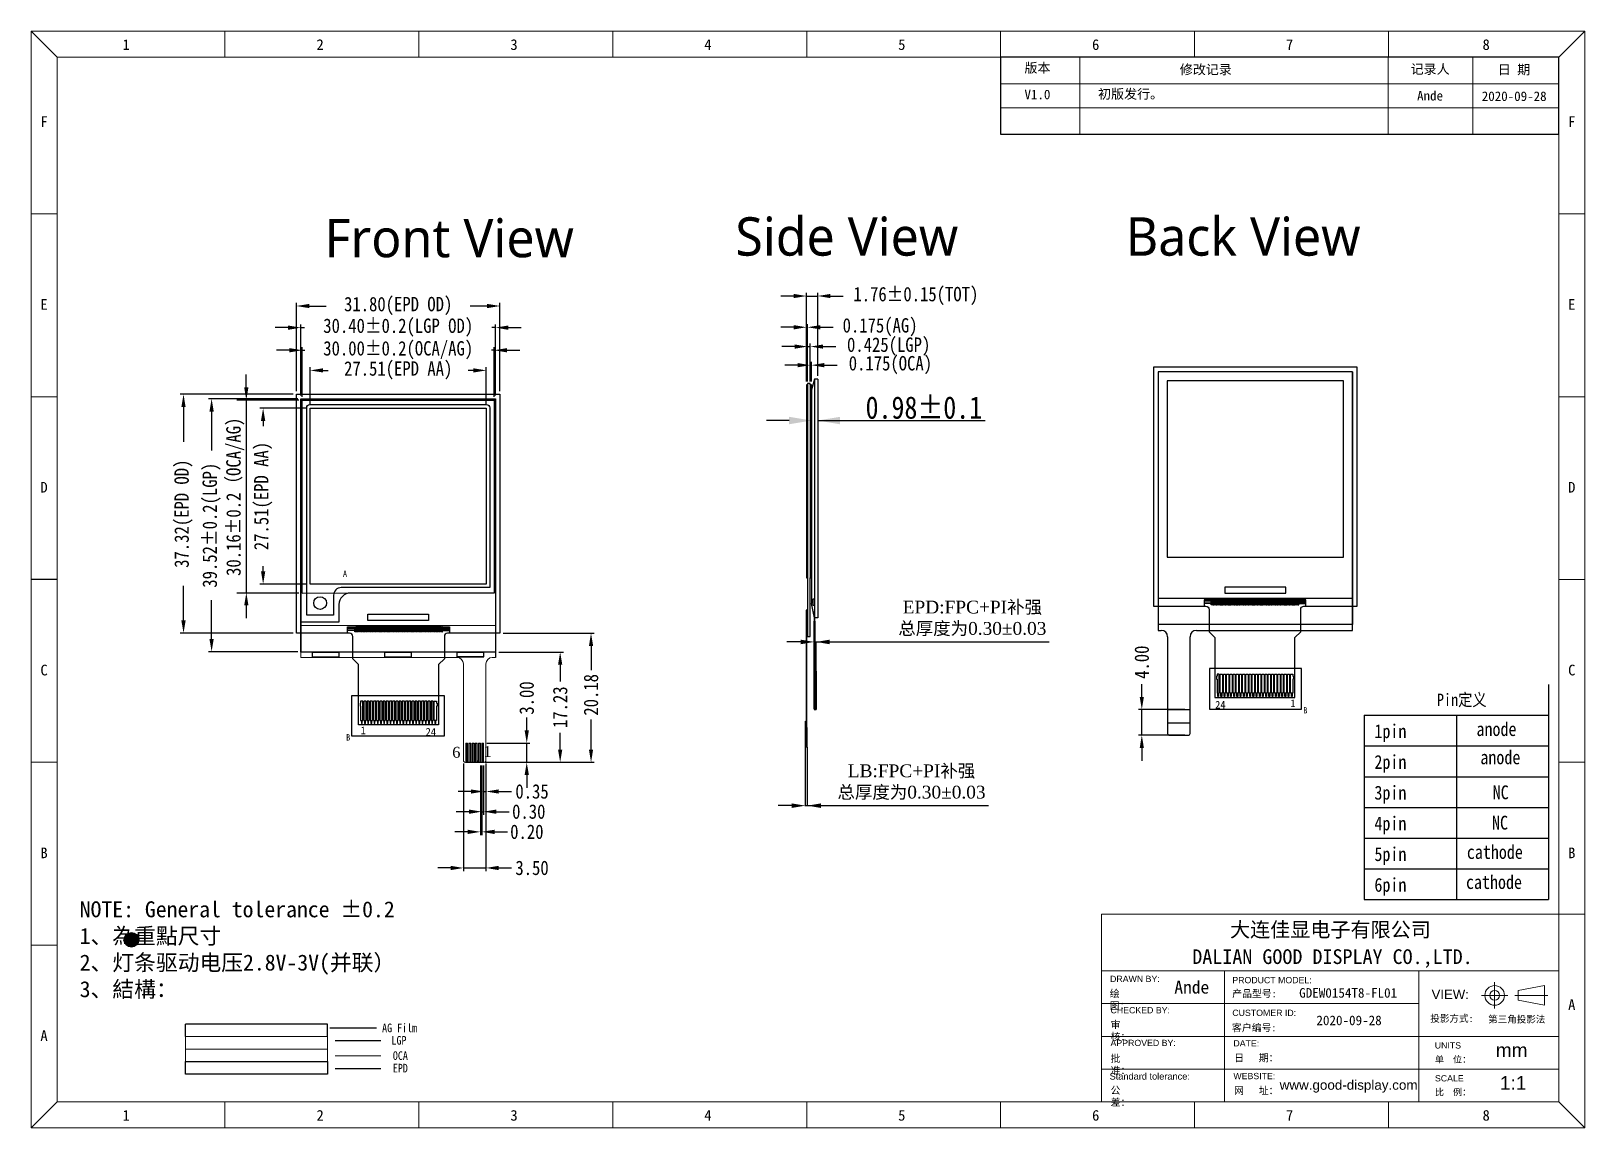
# Model space of a CAD drawing. Header units: millimetres. Extents: x -501 to 2391, y 247 to 418.
# Drawn here: x 2147.7 to 2390.5, y 247.1 to 418.5 of the extents above; entities outside this region: 2.
import ezdxf
from ezdxf.enums import TextEntityAlignment as Align

# ---------------------------------------------------------------- set-up
doc = ezdxf.new("R2010")
doc.units = ezdxf.units.MM
doc.header["$LTSCALE"] = 30.734
doc.header["$PDMODE"] = 3
doc.header["$PDSIZE"] = 8
doc.layers.get('0').update_dxf_attribs({"linetype": 'CONTINUOUS'})
doc.layers.get('Defpoints').update_dxf_attribs({"linetype": 'CONTINUOUS'})
for name, color, linetype in [('AG Film', 1, 'CONTINUOUS'), ('DIM', 3, 'CONTINUOUS'), ('FPC', 30, 'CONTINUOUS'), ('L0', 1, 'CONTINUOUS'), ('L1', 5, 'CONTINUOUS'), ('L51', 4, 'CONTINUOUS'), ('L63', 3, 'CONTINUOUS'), ('TP', 5, 'CONTINUOUS'), ('对位标', 5, 'CONTINUOUS'), ('标注', 4, 'CONTINUOUS')]:
    doc.layers.add(name, color=color, linetype=linetype)
for name, color, linetype, lineweight in [('LGP OCA', 252, 'CONTINUOUS', 9), ('Sundenal', 4, 'CONTINUOUS', 20), ('文字', 2, 'CONTINUOUS', 20), ('粗实线', 7, 'CONTINUOUS', 40)]:
    doc.layers.add(name, color=color, linetype=linetype, lineweight=lineweight)
doc.styles.add('_txtstyle_1.50_0_0', font='simsun.ttc', dxfattribs={"height": 1.5})
doc.styles.add('Arial', font='arial.ttf')
doc.styles.add('SimSun_txtstyle_1.49_0_0', font='', dxfattribs={"height": 1.488876})
doc.styles.add('SimSun_txtstyle_5.42_0_0', font='', dxfattribs={"height": 5.41728})
doc.styles.get("Standard").update_dxf_attribs({"font": 'txt', "width": 0.85})
doc.styles.add('STYLE1', font='arial.ttf')
doc.styles.add('Times New Roman', font='times.ttf', dxfattribs={"height": 2})
doc.styles.add('Trebuchet MS_txtstyle_6.00_0_0', font='trebuc.ttf', dxfattribs={"height": 6})
doc.styles.add('宋体', font='')
doc.styles.get('SimSun_txtstyle_1.49_0_0').set_extended_font_data('SimSun')
doc.styles.get('SimSun_txtstyle_5.42_0_0').set_extended_font_data('SimSun')
doc.styles.get('宋体').set_extended_font_data('SimSun')
doc.dimstyles.get("Standard").update_dxf_attribs({"dimtxt": 3.5, "dimasz": 3.5, "dimexe": 0.18, "dimexo": 0.0625, "dimgap": 0.09, "dimtad": 1, "dimdsep": 46, "dimtxsty": 'Standard', "dimcen": 0.09, "dimadec": 0, "dimazin": 0, "dimtol": 1, "dimtp": 0.01, "dimtm": 0.01, "dimtfac": 1, "dimtofl": 0, "dimtmove": 0, "dimatfit": 3, "dimfxl": 1, "dimtolj": 1, "dimarcsym": 0})
doc.dimstyles.new('副本 ISO', dxfattribs={"dimscale": 0.85, "dimtxt": 2, "dimasz": 2.5, "dimexe": 0.1, "dimexo": 0.1, "dimtad": 1, "dimrnd": 0.001, "dimzin": 1, "dimdsep": 46, "dimtxsty": 'Times New Roman', "dimcen": 2.5, "dimclrd": 4, "dimclre": 4, "dimclrt": 4, "dimazin": 0, "dimtfac": 1, "dimtmove": 0, "dimatfit": 3, "dimfxl": 1, "dimtolj": 1, "dimarcsym": 0})
doc.dimstyles.new('正常标注', dxfattribs={"dimtxt": 2.25, "dimasz": 2, "dimexe": 0.5, "dimexo": 0.5, "dimgap": 0.5, "dimtad": 0, "dimzin": 1, "dimdsep": 46, "dimtxsty": 'Standard', "dimcen": -0.5, "dimclrd": 3, "dimclre": 3, "dimclrt": 3, "dimadec": 0, "dimazin": 0, "dimtfac": 1, "dimtmove": 0, "dimatfit": 3, "dimfxl": 1, "dimtolj": 1, "dimtzin": 0, "dimlwd": -1, "dimlwe": -1, "dimarcsym": 0})

msp = doc.modelspace()

# ---------------------------------------------------------------- texts
at = {"color": 1}
for s, p in [('24', (2332.724, 312.632)), ('1', (2344.486, 312.866)), ('1', (2199.209, 308.637)), ('24', (2209.371, 308.402))]:
    msp.add_text(s, height=1.2, dxfattribs=at).set_placement(p)
at = {"lineweight": 0, "char_height": 6, "width": 174.67231, "attachment_point": 5, "style": 'Trebuchet MS_txtstyle_6.00_0_0'}
for s, insert in [('Front View', (2213.069, 386.102)), ('Side View', (2275.178, 386.35)), ('Back View', (2337.099, 386.35))]:
    msp.add_mtext(s, dxfattribs=dict(at, insert=insert))
at = {"color": 3, "insert": (2179.652, 345.724), "char_height": 2.25, "attachment_point": 5, "rotation": 90}
msp.add_mtext('\\A1;30.16±0.2{\\fSimSun|b0|i0|c134|p2;（}OCA/AG)', dxfattribs=at)
at = {"color": 6, "insert": (2367.365, 314.978), "char_height": 1.92, "width": 9.67637, "attachment_point": 1}
msp.add_mtext('{\\fSimSun|b0|i0|c134|p2;Pin定义}', dxfattribs=at)
at = {"color": 4, "char_height": 2.3, "width": 61.39522, "attachment_point": 1, "style": 'SimSun_txtstyle_5.42_0_0'}
for s, insert in [('大连佳显电子有限公司', (2335.053, 279.251)), ('DALIAN GOOD DISPLAY CO.,LTD.', (2329.156, 275.028))]:
    msp.add_mtext(s, dxfattribs=dict(at, insert=insert))
at = {"layer": 'AG Film', "insert": (2204.045, 261.481), "char_height": 1.35, "width": 16.79226, "attachment_point": 1}
msp.add_mtext('LGP', dxfattribs=at)
at = {"layer": 'DIM', "color": 6, "char_height": 2.16, "attachment_point": 1}
for s, insert, width in [('{\\fSimSun|b0|i0|c134|p2;1pin}', (2357.613, 310.178), 10.06438), ('{\\fSimSun|b0|i0|c134|p2;anode}', (2373.558, 310.513), 11.94197), ('{\\fSimSun|b0|i0|c134|p2;anode}', (2374.169, 306.103), 11.94197), ('{\\fSimSun|b0|i0|c134|p2;2pin}', (2357.613, 305.378), 10.06438), ('{\\fSimSun|b0|i0|c134|p2;3pin}', (2357.613, 300.578), 10.06438), ('{\\fSimSun|b0|i0|c134|p2;4pin}', (2357.613, 295.778), 10.06438), ('{\\C4;cathode}', (2372.056, 291.307), 11.94197), ('{\\fSimSun|b0|i0|c134|p2;5pin}', (2357.613, 290.978), 10.06438), ('{\\C4;cathode}', (2371.92, 286.614), 11.94197), ('{\\fSimSun|b0|i0|c134|p2;6pin}', (2357.613, 286.178), 10.06438)]:
    msp.add_mtext(s, dxfattribs=dict(at, insert=insert, width=width))
at = {"layer": 'DIM', "color": 2, "char_height": 2.16, "width": 11.94197, "attachment_point": 1}
for insert in [(2376.091, 300.632), (2375.984, 295.889)]:
    msp.add_mtext('{\\fSimSun|b0|i0|c134|p2;NC}', dxfattribs=dict(at, insert=insert))
at = {"layer": 'DIM', "color": 7, "insert": (2155.329, 282.524), "char_height": 2.4948, "width": 144.28151, "attachment_point": 1, "style": 'Arial'}
msp.add_mtext('{\\fSimSun|b0|i0|c0|p2;NOTE:\\fSimSun|b0|i0|c134|p2; General tolerance ±0.2\\fSimSun|b0|i0|c0|p2;    \\fSimSun|b0|i0|c134|p2;\\P1、為重點尺寸\\P2、灯条驱动电压2.8V-3V(并联）\\P3、結構：}', dxfattribs=at)
at = {"layer": 'DIM', "char_height": 2, "attachment_point": 1, "style": 'Times New Roman'}
for insert in [(-501.429, 257.094), (-473.401, 256.821)]:
    msp.add_mtext('\\A1;', dxfattribs=dict(at, insert=insert))
at = {"layer": 'FPC', "color": 1, "linetype": 'Continuous', "char_height": 1, "width": 8.00183}
for s, insert, attachment_point in [('A', (2196.46, 334.196), 1), ('B', (2347.135, 312.867), 3), ('B', (2196.96, 308.638), 1)]:
    msp.add_mtext(s, dxfattribs=dict(at, insert=insert, attachment_point=attachment_point))
at = {"layer": 'LGP OCA', "color": 3, "insert": (2202.575, 263.425), "char_height": 1.35, "width": 9.23582, "attachment_point": 1}
msp.add_mtext('AG Film', dxfattribs=at)
at = {"layer": 'LGP OCA', "insert": (2204.259, 259.093), "char_height": 1.35, "width": 9.23582, "attachment_point": 1}
msp.add_mtext('OCA', dxfattribs=at)
at = {"layer": 'Sundenal', "color": 4, "style": '宋体'}
for s, p in [('1', (2162.598, 416.371)), ('2', (2192.892, 416.371)), ('3', (2223.186, 416.371)), ('4', (2253.48, 416.371)), ('5', (2283.774, 416.371)), ('6', (2314.069, 416.371)), ('7', (2344.363, 416.371)), ('8', (2375.073, 416.371)), ('F', (2149.756, 404.335)), ('F', (2388.445, 404.335)), ('E', (2149.756, 375.775)), ('E', (2388.445, 375.775)), ('D', (2149.756, 347.215)), ('D', (2388.445, 347.215)), ('C', (2149.756, 318.655)), ('C', (2388.445, 318.655)), ('B', (2149.756, 290.095)), ('B', (2388.445, 290.095)), ('A', (2388.445, 266.376)), ('A', (2149.756, 261.534)), ('1', (2162.598, 249.09)), ('2', (2192.892, 249.09)), ('3', (2223.186, 249.09)), ('4', (2253.48, 249.09)), ('5', (2283.774, 249.09)), ('6', (2314.069, 249.09)), ('7', (2344.363, 249.09)), ('8', (2375.073, 249.09))]:
    msp.add_text(s, height=1.669, dxfattribs=at).set_placement(p, align=Align.MIDDLE_CENTER)
at = {"layer": 'Sundenal', "color": 4, "ltscale": 0.5, "style": 'STYLE1'}
for s, height, p in [('DRAWN BY:', 0.9805, (2316.311, 270.404)), ('VIEW:', 1.4707, (2366.548, 267.976))]:
    msp.add_text(s, height=height, dxfattribs=at).set_placement(p, align=Align.MIDDLE_LEFT)
at = {"layer": 'Sundenal', "color": 4, "style": 'STYLE1'}
for s, p in [('PRODUCT MODEL:', (2335.411, 270.215)), ('CHECKED BY:', (2316.382, 265.513)), ('CUSTOMER ID:', (2335.411, 265.103)), ('APPROVED BY:', (2316.382, 260.401))]:
    msp.add_text(s, height=0.98046, dxfattribs=at).set_placement(p, align=Align.MIDDLE_LEFT)
for s, p in [('DATE:', (2335.582, 259.849)), ('WEBSITE:', (2335.582, 254.737))]:
    msp.add_text(s, height=0.9805, dxfattribs=at).set_placement(p)
at = {"layer": 'Sundenal', "color": 4, "ltscale": 0.5, "style": 'STYLE1'}
for s, p in [('UNITS', (2367.039, 259.53)), ('SCALE', (2367.069, 254.383))]:
    msp.add_text(s, height=0.9805, dxfattribs=at).set_placement(p)
at = {"layer": 'Sundenal', "color": 4, "ltscale": 0.5, "attachment_point": 1, "style": 'STYLE1'}
for s, insert, char_height, width in [('{\\fSimSun|b0|i0|c134|p54;绘   图：}', (2316.267, 268.675), 1.13024, 6.31172), ('{\\fNSimSun|b0|i0|c134|p49;投影方式:}', (2366.327, 264.767), 1.10126, 7.51471), ('{\\fSimSun|b0|i0|c134|p54;审   核：}', (2316.396, 263.82), 1.13024, 6.46019), ('{\\fArial|b0|i0|c0|p32;mm}', (2376.584, 260.336), 2.12697, 4.92162), ('{\\fSimSun|b0|i0|c134|p54;批   准：}', (2316.396, 258.54), 1.13024, 6.4606), ('{\\fNSimSun|b0|i0|c134|p49;单  位：}', (2367.066, 258.328), 1.01968, 5.61978), ('1:1', (2377.222, 255.219), 2.127, 4.10292), ('{\\fSimSun|b0|i0|c134|p54;公    差：  }', (2316.396, 253.565), 1.13024, 7.25029), ('{\\fNSimSun|b0|i0|c134|p49;比  例：}', (2367.066, 253.215), 1.01968, 5.42018)]:
    msp.add_mtext(s, dxfattribs=dict(at, insert=insert, char_height=char_height, width=width))
at = {"layer": 'Sundenal', "color": 4, "attachment_point": 1, "style": 'STYLE1'}
for s, insert, char_height, width in [('{\\fSimSun|b0|i0|c134|p54;产品型号:}', (2335.393, 268.675), 1.13024, 7.81092), ('{\\fSimSun|b0|i0|c134|p54;客户编号:}', (2335.358, 263.336), 1.13024, 7.32027), ('{\\fSimSun|b0|i0|c134|p54;日   期：}', (2335.694, 258.633), 1.13024, 7.62575), ('{\\fArial|b0|i0|c0|p34;Standard tolerance: }', (2316.234, 255.7), 1.02948, 12.98906), ('{\\fSimSun|b0|i0|c134|p54;网   址：}', (2335.694, 253.52), 1.13024, 7.62575)]:
    msp.add_mtext(s, dxfattribs=dict(at, insert=insert, char_height=char_height, width=width))
at = {"layer": 'Sundenal', "color": 4, "lineweight": 30, "insert": (2375.384, 264.622), "char_height": 1.0635, "width": 9.61176, "attachment_point": 1, "style": '宋体'}
msp.add_mtext('第三角投影法', dxfattribs=at)
at = {"layer": 'Sundenal', "color": 4, "true_color": 0x00ffff, "insert": (2353.583, 254.586), "char_height": 1.5, "width": 15.27587, "attachment_point": 2, "style": '_txtstyle_1.50_0_0'}
msp.add_mtext('{\\fArial|b0|i0|c0|p34;www.good-display.com}', dxfattribs=at)
at = {"layer": 'TP', "insert": (2204.259, 257.138), "char_height": 1.35, "width": 9.23582, "attachment_point": 1}
msp.add_mtext('EPD', dxfattribs=at)
at = {"layer": '文字', "color": 2, "char_height": 1.4889}
for s, insert, width, attachment_point, style in [('版本', (2302.939, 413.484), 4.82752, 1, '宋体'), ('修改记录', (2327.205, 413.226), 9.55149, 1, '宋体'), ('记录人', (2366.312, 413.29), 7.21333, 2, '宋体'), ('日 期', (2379.417, 413.216), 6.57889, 2, '宋体'), ('V1.0', (2302.939, 409.32), 4.82752, 1, '宋体'), ('初版发行。', (2314.441, 409.404), 43.22673, 1, '宋体'), ('Ande', (2366.307, 409.125), 7.21333, 2, 'SimSun_txtstyle_1.49_0_0'), ('2020-09-28', (2379.45, 409.051), 11.68657, 2, 'SimSun_txtstyle_1.49_0_0')]:
    msp.add_mtext(s, dxfattribs=dict(at, insert=insert, width=width, attachment_point=attachment_point, style=style))
at = {"layer": '文字', "ltscale": 0.5, "insert": (2329.073, 270.107), "char_height": 2, "width": 6.3809, "attachment_point": 2, "style": '宋体'}
msp.add_mtext('{\\fSimSun|b0|i0|c134|p54;Ande}', dxfattribs=at)
at = {"layer": '文字', "char_height": 1.5, "width": 14.88876, "attachment_point": 5, "style": '宋体'}
for s, insert in [('GDEW0154T8-FL01', (2353.511, 268.208)), ('2020-09-28', (2353.648, 263.912))]:
    msp.add_mtext(s, dxfattribs=dict(at, insert=insert))

# ---------------------------------------------------------------- blocks, each defined once
blk = doc.blocks.new('*D104')
at = {"color": 3, "transparency": 16777216}
for p, q in [((2190.83, 359.59), (2183.49, 359.59)), ((2183.99, 357.59), (2183.99, 356.76)), ((2183.99, 334.08), (2183.99, 334.91)), ((2190.83, 332.08), (2183.49, 332.08))]:
    blk.add_line(p, q, dxfattribs=at)
for points in [[(2184.32, 357.59), (2183.65, 357.59), (2183.99, 359.59)], [(2183.65, 334.08), (2184.32, 334.08), (2183.99, 332.08)]]:
    blk.add_solid(points, dxfattribs=at)
at = {"layer": 'Defpoints', "color": 0, "transparency": 16777216}
for p in [(2191.33, 359.59), (2183.99, 332.08), (2191.33, 332.08)]:
    blk.add_point(p, dxfattribs=at)
at = {"color": 3, "transparency": 16777216, "insert": (2183.99, 345.84), "char_height": 2.25, "attachment_point": 5, "rotation": 90}
blk.add_mtext('\\A1;27.51(EPD AA)', dxfattribs=at)
blk = doc.blocks.new('*D106')
at = {"color": 3, "transparency": 16777216}
for p, q in [((2189.39, 361.04), (2175.44, 361.04)), ((2175.94, 359.04), (2175.94, 352.98)), ((2175.94, 323.52), (2175.94, 329.58)), ((2189.39, 321.52), (2175.44, 321.52))]:
    blk.add_line(p, q, dxfattribs=at)
for points in [[(2176.27, 359.04), (2175.6, 359.04), (2175.94, 361.04)], [(2175.6, 323.52), (2176.27, 323.52), (2175.94, 321.52)]]:
    blk.add_solid(points, dxfattribs=at)
at = {"layer": 'Defpoints', "color": 0, "transparency": 16777216}
for p in [(2189.89, 361.04), (2175.94, 321.52), (2189.89, 321.52)]:
    blk.add_point(p, dxfattribs=at)
at = {"color": 3, "transparency": 16777216, "insert": (2175.94, 341.28), "char_height": 2.25, "attachment_point": 5, "rotation": 90}
blk.add_mtext('\\A1;39.52±0.2(LGP)', dxfattribs=at)
blk = doc.blocks.new('*D107')
at = {"color": 3, "transparency": 16777216}
for p, q in [((2188.69, 361.74), (2171.05, 361.74)), ((2171.55, 359.74), (2171.55, 354.32)), ((2171.55, 326.42), (2171.55, 331.83)), ((2188.69, 324.42), (2171.05, 324.42))]:
    blk.add_line(p, q, dxfattribs=at)
for points in [[(2171.88, 359.74), (2171.21, 359.74), (2171.55, 361.74)], [(2171.21, 326.42), (2171.88, 326.42), (2171.55, 324.42)]]:
    blk.add_solid(points, dxfattribs=at)
at = {"layer": 'Defpoints', "color": 0, "transparency": 16777216}
for p in [(2189.19, 361.74), (2171.55, 324.42), (2189.19, 324.42)]:
    blk.add_point(p, dxfattribs=at)
at = {"color": 3, "transparency": 16777216, "insert": (2171.55, 343.08), "char_height": 2.25, "attachment_point": 5, "rotation": 90}
blk.add_mtext('\\A1;37.32(EPD OD)', dxfattribs=at)
blk = doc.blocks.new('*D108')
at = {"color": 3, "transparency": 16777216}
for p, q in [((2220.79, 321.47), (2230.9, 321.47)), ((2230.4, 319.47), (2230.4, 316.86)), ((2230.4, 306.24), (2230.4, 308.85)), ((2226.17, 304.24), (2230.9, 304.24))]:
    blk.add_line(p, q, dxfattribs=at)
for points in [[(2230.06, 319.47), (2230.73, 319.47), (2230.4, 321.47)], [(2230.06, 306.24), (2230.73, 306.24), (2230.4, 304.24)]]:
    blk.add_solid(points, dxfattribs=at)
at = {"layer": 'Defpoints', "color": 0, "transparency": 16777216}
for p in [(2220.29, 321.47), (2225.67, 304.24), (2230.4, 304.24)]:
    blk.add_point(p, dxfattribs=at)
at = {"color": 3, "transparency": 16777216, "insert": (2230.4, 312.85), "char_height": 2.25, "attachment_point": 5, "rotation": 90}
blk.add_mtext('\\A1;17.23', dxfattribs=at)
blk = doc.blocks.new('A$C2D80660C')
at = {"color": 4}
for p, q in [((0, 0), (0, 0.73)), ((0, 0.73), (4.2, 0.73)), ((4.2, 0), (4.2, 0.73)), ((0, 0), (4.2, 0))]:
    blk.add_line(p, q, dxfattribs=at)
blk = doc.blocks.new('*D16')
at = {"color": 3, "transparency": 16777216}
for p, q in [((159.43, 293.77), (159.43, 295.77)), ((153.2, 291.77), (159.93, 291.77)), ((159.43, 288.77), (159.43, 291.77)), ((152.9, 288.77), (159.93, 288.77)), ((159.43, 286.77), (159.43, 284.77))]:
    blk.add_line(p, q, dxfattribs=at)
for points in [[(159.1, 293.77), (159.77, 293.77), (159.43, 291.77)], [(159.1, 286.77), (159.77, 286.77), (159.43, 288.77)]]:
    blk.add_solid(points, dxfattribs=at)
at = {"layer": 'Defpoints', "color": 0, "transparency": 16777216}
for p in [(152.7, 291.77), (159.43, 291.77), (152.4, 288.77)]:
    blk.add_point(p, dxfattribs=at)
at = {"color": 3, "transparency": 16777216, "insert": (159.43, 298.82), "char_height": 2.25, "attachment_point": 5, "rotation": 90}
blk.add_mtext('\\A1;3.00', dxfattribs=at)
blk = doc.blocks.new('*D17')
at = {"color": 3, "transparency": 16777216}
for p, q in [((152.7, 288.27), (152.7, 283.71)), ((153.05, 288.57), (153.05, 283.71)), ((150.7, 284.21), (148.7, 284.21)), ((152.7, 284.21), (153.05, 284.21)), ((155.05, 284.21), (157.05, 284.21))]:
    blk.add_line(p, q, dxfattribs=at)
for points in [[(150.7, 284.54), (150.7, 283.88), (152.7, 284.21)], [(155.05, 284.54), (155.05, 283.88), (153.05, 284.21)]]:
    blk.add_solid(points, dxfattribs=at)
at = {"layer": 'Defpoints', "color": 0, "transparency": 16777216}
for p in [(153.05, 289.07), (152.7, 288.77), (153.05, 284.21)]:
    blk.add_point(p, dxfattribs=at)
at = {"color": 3, "transparency": 16777216, "insert": (160.26, 284.21), "char_height": 2.25, "attachment_point": 5}
blk.add_mtext('\\A1;0.35', dxfattribs=at)
blk = doc.blocks.new('*D18')
at = {"color": 3, "transparency": 16777216}
for p, q in [((152.4, 288.27), (152.4, 280.56)), ((152.7, 288.27), (152.7, 280.56)), ((150.4, 281.06), (148.4, 281.06)), ((152.4, 281.06), (152.7, 281.06)), ((154.7, 281.06), (156.7, 281.06))]:
    blk.add_line(p, q, dxfattribs=at)
for points in [[(150.4, 281.39), (150.4, 280.72), (152.4, 281.06)], [(154.7, 281.39), (154.7, 280.72), (152.7, 281.06)]]:
    blk.add_solid(points, dxfattribs=at)
at = {"layer": 'Defpoints', "color": 0, "transparency": 16777216}
for p in [(152.4, 288.77), (152.7, 288.77), (152.7, 281.06)]:
    blk.add_point(p, dxfattribs=at)
at = {"color": 3, "transparency": 16777216, "insert": (159.75, 281.06), "char_height": 2.25, "attachment_point": 5}
blk.add_mtext('\\A1;0.30', dxfattribs=at)
blk = doc.blocks.new('*D19')
at = {"color": 3, "transparency": 16777216}
for p, q in [((152.2, 288.27), (152.2, 277.41)), ((152.4, 288.27), (152.4, 277.41)), ((150.2, 277.91), (148.2, 277.91)), ((152.2, 277.91), (152.4, 277.91)), ((154.4, 277.91), (156.4, 277.91))]:
    blk.add_line(p, q, dxfattribs=at)
for points in [[(150.2, 278.24), (150.2, 277.57), (152.2, 277.91)], [(154.4, 278.24), (154.4, 277.57), (152.4, 277.91)]]:
    blk.add_solid(points, dxfattribs=at)
at = {"layer": 'Defpoints', "color": 0, "transparency": 16777216}
for p in [(152.2, 288.77), (152.4, 288.77), (152.4, 277.91)]:
    blk.add_point(p, dxfattribs=at)
at = {"color": 3, "transparency": 16777216, "insert": (159.45, 277.91), "char_height": 2.25, "attachment_point": 5}
blk.add_mtext('\\A1;0.20', dxfattribs=at)
blk = doc.blocks.new('*D21')
at = {"color": 3, "transparency": 16777216}
for p, q in [((25.4, 17.43), (25.4, 0.63)), ((28.9, 17.43), (28.9, 0.63)), ((23.4, 1.13), (21.4, 1.13)), ((25.4, 1.13), (28.9, 1.13)), ((30.9, 1.13), (32.9, 1.13))]:
    blk.add_line(p, q, dxfattribs=at)
for points in [[(23.4, 1.46), (23.4, 0.79), (25.4, 1.13)], [(30.9, 1.46), (30.9, 0.79), (28.9, 1.13)]]:
    blk.add_solid(points, dxfattribs=at)
at = {"layer": 'Defpoints', "color": 0, "transparency": 16777216}
for p in [(25.4, 17.93), (28.9, 17.93), (28.9, 1.13)]:
    blk.add_point(p, dxfattribs=at)
at = {"color": 3, "transparency": 16777216, "insert": (36.11, 1.13), "char_height": 2.25, "attachment_point": 5}
blk.add_mtext('\\A1;3.50', dxfattribs=at)
blk = doc.blocks.new('*D109')
at = {"color": 3, "transparency": 16777216}
for p, q in [((2321.27, 314.47), (2321.27, 316.47)), ((2328, 312.47), (2320.77, 312.47)), ((2321.27, 308.47), (2321.27, 312.47)), ((2328, 308.47), (2320.77, 308.47)), ((2321.27, 306.47), (2321.27, 304.47))]:
    blk.add_line(p, q, dxfattribs=at)
for points in [[(2320.94, 314.47), (2321.6, 314.47), (2321.27, 312.47)], [(2321.6, 306.47), (2320.94, 306.47), (2321.27, 308.47)]]:
    blk.add_solid(points, dxfattribs=at)
at = {"layer": 'Defpoints', "color": 0, "transparency": 16777216}
for p in [(2321.27, 312.47), (2328.5, 312.47), (2328.5, 308.47)]:
    blk.add_point(p, dxfattribs=at)
at = {"color": 3, "transparency": 16777216, "insert": (2321.27, 319.88), "char_height": 2.25, "attachment_point": 5, "rotation": 90}
blk.add_mtext('\\A1;4.00', dxfattribs=at)
blk = doc.blocks.new('*D110')
at = {"layer": 'Defpoints', "color": 0, "transparency": 16777216}
for p in [(2270.38, 323.05), (2270.08, 312.5), (2270.38, 312.5)]:
    blk.add_point(p, dxfattribs=at)
at = {"layer": '标注', "color": 4, "linetype": 'Continuous', "lineweight": -2, "transparency": 16777216}
for p, q in [((2267.96, 323.05), (2265.83, 323.05)), ((2270.08, 312.59), (2270.08, 323.13)), ((2270.08, 323.05), (2270.38, 323.05)), ((2270.38, 312.59), (2270.38, 323.13)), ((2270.38, 323.05), (2306.82, 323.05)), ((2272.51, 323.05), (2274.63, 323.05))]:
    blk.add_line(p, q, dxfattribs=at)
at = {"layer": '标注', "color": 4, "transparency": 16777216}
for points in [[(2267.96, 322.69), (2267.96, 323.4), (2270.08, 323.05)], [(2272.51, 323.4), (2272.51, 322.69), (2270.38, 323.05)]]:
    blk.add_solid(points, dxfattribs=at)
at = {"layer": '标注', "color": 4, "lineweight": 0, "transparency": 16777216, "insert": (2294.79, 326.72), "char_height": 2, "attachment_point": 5, "style": 'Times New Roman'}
blk.add_mtext('\\A1;EPD:FPC+PI{\\fSimSun|b0|i0|c134|p2;补强\\P总厚度为}0.30%%P0.03', dxfattribs=at)
blk = doc.blocks.new('*D111')
at = {"layer": 'Defpoints', "color": 0, "transparency": 16777216}
for p in [(2268.7, 306.67), (2269, 306.67), (2269, 297.47)]:
    blk.add_point(p, dxfattribs=at)
at = {"layer": '标注', "color": 4, "linetype": 'Continuous', "lineweight": -2, "transparency": 16777216}
for p, q in [((2268.7, 306.59), (2268.7, 297.38)), ((2269, 306.59), (2269, 297.38)), ((2266.58, 297.47), (2264.45, 297.47)), ((2268.7, 297.47), (2269, 297.47)), ((2269, 297.47), (2297.32, 297.47)), ((2271.13, 297.47), (2273.25, 297.47))]:
    blk.add_line(p, q, dxfattribs=at)
at = {"layer": '标注', "color": 4, "transparency": 16777216}
for points in [[(2266.58, 297.11), (2266.58, 297.82), (2268.7, 297.47)], [(2271.13, 297.82), (2271.13, 297.11), (2269, 297.47)]]:
    blk.add_solid(points, dxfattribs=at)
at = {"layer": '标注', "color": 4, "lineweight": 0, "transparency": 16777216, "insert": (2285.29, 301.14), "char_height": 2, "attachment_point": 5, "style": 'Times New Roman'}
blk.add_mtext('\\A1;LB:FPC+PI{\\fSimSun|b0|i0|c134|p2;补强\\P总厚度为}0.30%%P0.03', dxfattribs=at)
blk = doc.blocks.new('*D112')
at = {"color": 3, "transparency": 16777216}
for p, q in [((2189.19, 362.24), (2189.19, 376.03)), ((2191.19, 375.53), (2193.84, 375.53)), ((2218.99, 375.53), (2216.34, 375.53)), ((2220.99, 362.24), (2220.99, 376.03))]:
    blk.add_line(p, q, dxfattribs=at)
for points in [[(2191.19, 375.86), (2191.19, 375.2), (2189.19, 375.53)], [(2218.99, 375.2), (2218.99, 375.86), (2220.99, 375.53)]]:
    blk.add_solid(points, dxfattribs=at)
at = {"layer": 'Defpoints', "color": 0, "transparency": 16777216}
for p in [(2220.99, 375.53), (2189.19, 361.74), (2220.99, 361.74)]:
    blk.add_point(p, dxfattribs=at)
at = {"color": 3, "transparency": 16777216, "insert": (2205.09, 375.53), "char_height": 2.25, "attachment_point": 5}
blk.add_mtext('\\A1;31.80(EPD OD)', dxfattribs=at)
blk = doc.blocks.new('*D113')
at = {"color": 3, "transparency": 16777216}
for p, q in [((2191.33, 360.09), (2191.33, 365.97)), ((2193.33, 365.47), (2194.16, 365.47)), ((2216.85, 365.47), (2216.02, 365.47)), ((2218.85, 360.09), (2218.85, 365.97))]:
    blk.add_line(p, q, dxfattribs=at)
for points in [[(2193.33, 365.8), (2193.33, 365.14), (2191.33, 365.47)], [(2216.85, 365.14), (2216.85, 365.8), (2218.85, 365.47)]]:
    blk.add_solid(points, dxfattribs=at)
at = {"layer": 'Defpoints', "color": 0, "transparency": 16777216}
for p in [(2218.85, 365.47), (2191.33, 359.59), (2218.85, 359.59)]:
    blk.add_point(p, dxfattribs=at)
at = {"color": 3, "transparency": 16777216, "insert": (2205.09, 365.47), "char_height": 2.25, "attachment_point": 5}
blk.add_mtext('\\A1;27.51(EPD AA)', dxfattribs=at)
blk = doc.blocks.new('*D114')
at = {"color": 3, "transparency": 16777216}
for p, q in [((2190.09, 361.34), (2190.09, 369.12)), ((2220.09, 361.34), (2220.09, 369.12)), ((2188.09, 368.62), (2186.09, 368.62)), ((2190.09, 368.62), (2190.52, 368.62)), ((2220.09, 368.62), (2219.66, 368.62)), ((2222.09, 368.62), (2224.09, 368.62))]:
    blk.add_line(p, q, dxfattribs=at)
for points in [[(2188.09, 368.28), (2188.09, 368.95), (2190.09, 368.62)], [(2222.09, 368.95), (2222.09, 368.28), (2220.09, 368.62)]]:
    blk.add_solid(points, dxfattribs=at)
at = {"layer": 'Defpoints', "color": 0, "transparency": 16777216}
for p in [(2220.09, 368.62), (2190.09, 360.84), (2220.09, 360.84)]:
    blk.add_point(p, dxfattribs=at)
at = {"color": 3, "transparency": 16777216, "insert": (2205.09, 368.62), "char_height": 2.25, "attachment_point": 5}
blk.add_mtext('\\A1;30.00±0.2(OCA/AG)', dxfattribs=at)
blk = doc.blocks.new('*D115')
at = {"color": 3, "transparency": 16777216}
for p, q in [((2187.89, 372.15), (2185.89, 372.15)), ((2189.89, 361.54), (2189.89, 372.65)), ((2189.89, 372.15), (2190.47, 372.15)), ((2220.29, 372.15), (2219.71, 372.15)), ((2220.29, 361.54), (2220.29, 372.65)), ((2222.29, 372.15), (2224.29, 372.15))]:
    blk.add_line(p, q, dxfattribs=at)
for points in [[(2187.89, 371.81), (2187.89, 372.48), (2189.89, 372.15)], [(2222.29, 372.48), (2222.29, 371.81), (2220.29, 372.15)]]:
    blk.add_solid(points, dxfattribs=at)
at = {"layer": 'Defpoints', "color": 0, "transparency": 16777216}
for p in [(2220.29, 372.15), (2189.89, 361.04), (2220.29, 361.04)]:
    blk.add_point(p, dxfattribs=at)
at = {"color": 3, "transparency": 16777216, "insert": (2205.09, 372.15), "char_height": 2.25, "attachment_point": 5}
blk.add_mtext('\\A1;30.40±0.2(LGP OD)', dxfattribs=at)
blk = doc.blocks.new('*D116')
at = {"layer": 'Defpoints', "color": 0, "transparency": 16777216}
for p in [(2269.65, 362.42), (2270.63, 362.42), (2270.63, 357.64)]:
    blk.add_point(p, dxfattribs=at)
at = {"layer": 'L51', "color": 0, "linetype": 'Continuous', "lineweight": -2, "transparency": 16777216}
for p, q in [((2269.65, 362.36), (2269.65, 357.46)), ((2270.63, 362.36), (2270.63, 357.46)), ((2266.15, 357.64), (2262.65, 357.64)), ((2270.63, 357.64), (2296.8, 357.64)), ((2274.13, 357.64), (2277.63, 357.64))]:
    blk.add_line(p, q, dxfattribs=at)
at = {"layer": 'L51', "color": 0, "transparency": 16777216}
for points in [[(2266.15, 357.05), (2266.15, 358.22), (2269.65, 357.64)], [(2274.13, 358.22), (2274.13, 357.05), (2270.63, 357.64)]]:
    blk.add_solid(points, dxfattribs=at)
at = {"layer": 'L51', "color": 0, "transparency": 16777216, "insert": (2287.22, 359.64), "char_height": 3.5, "attachment_point": 5}
blk.add_mtext('\\A1;0.98%%p0.1', dxfattribs=at)
blk = doc.blocks.new('*D117')
at = {"color": 3, "transparency": 16777216}
for p, q in [((2269.48, 363.72), (2269.48, 366.79)), ((2269.65, 363.72), (2269.65, 366.79)), ((2267.48, 366.29), (2265.48, 366.29)), ((2269.48, 366.29), (2269.65, 366.29)), ((2271.65, 366.29), (2273.65, 366.29))]:
    blk.add_line(p, q, dxfattribs=at)
for points in [[(2267.48, 365.95), (2267.48, 366.62), (2269.48, 366.29)], [(2271.65, 366.62), (2271.65, 365.95), (2269.65, 366.29)]]:
    blk.add_solid(points, dxfattribs=at)
at = {"layer": 'Defpoints', "color": 0, "transparency": 16777216}
for p in [(2269.65, 366.29), (2269.48, 363.22), (2269.65, 363.22)]:
    blk.add_point(p, dxfattribs=at)
at = {"color": 3, "transparency": 16777216, "insert": (2281.99, 366.29), "char_height": 2.25, "attachment_point": 5}
blk.add_mtext('\\A1;0.175(OCA)', dxfattribs=at)
blk = doc.blocks.new('*D118')
at = {"color": 3, "transparency": 16777216}
for p, q in [((2267.05, 369.19), (2265.05, 369.19)), ((2269.05, 363.92), (2269.05, 369.69)), ((2269.05, 369.19), (2269.48, 369.19)), ((2269.48, 363.92), (2269.48, 369.69)), ((2271.48, 369.19), (2273.48, 369.19))]:
    blk.add_line(p, q, dxfattribs=at)
for points in [[(2267.05, 368.86), (2267.05, 369.52), (2269.05, 369.19)], [(2271.48, 369.52), (2271.48, 368.86), (2269.48, 369.19)]]:
    blk.add_solid(points, dxfattribs=at)
at = {"layer": 'Defpoints', "color": 0, "transparency": 16777216}
for p in [(2269.48, 369.19), (2269.05, 363.42), (2269.48, 363.42)]:
    blk.add_point(p, dxfattribs=at)
at = {"color": 3, "transparency": 16777216, "insert": (2281.72, 369.19), "char_height": 2.25, "attachment_point": 5}
blk.add_mtext('\\A1;0.425(LGP)', dxfattribs=at)
blk = doc.blocks.new('*D119')
at = {"color": 3, "transparency": 16777216}
for p, q in [((2266.88, 372.21), (2264.88, 372.21)), ((2268.88, 363.72), (2268.88, 372.71)), ((2268.88, 372.21), (2269.05, 372.21)), ((2269.05, 363.72), (2269.05, 372.71)), ((2271.05, 372.21), (2273.05, 372.21))]:
    blk.add_line(p, q, dxfattribs=at)
for points in [[(2266.88, 371.87), (2266.88, 372.54), (2268.88, 372.21)], [(2271.05, 372.54), (2271.05, 371.87), (2269.05, 372.21)]]:
    blk.add_solid(points, dxfattribs=at)
at = {"layer": 'Defpoints', "color": 0, "transparency": 16777216}
for p in [(2269.05, 372.21), (2268.88, 363.22), (2269.05, 363.22)]:
    blk.add_point(p, dxfattribs=at)
at = {"color": 3, "transparency": 16777216, "insert": (2280.38, 372.21), "char_height": 2.25, "attachment_point": 5}
blk.add_mtext('\\A1;0.175(AG)', dxfattribs=at)
blk = doc.blocks.new('*D120')
at = {"color": 3, "transparency": 16777216}
for p, q in [((2266.88, 377.09), (2264.88, 377.09)), ((2268.88, 363.72), (2268.88, 377.59)), ((2268.88, 377.09), (2270.63, 377.09)), ((2270.63, 364.62), (2270.63, 377.59)), ((2272.63, 377.09), (2274.63, 377.09))]:
    blk.add_line(p, q, dxfattribs=at)
for points in [[(2266.88, 376.76), (2266.88, 377.42), (2268.88, 377.09)], [(2272.63, 377.42), (2272.63, 376.76), (2270.63, 377.09)]]:
    blk.add_solid(points, dxfattribs=at)
at = {"layer": 'Defpoints', "color": 0, "transparency": 16777216}
for p in [(2270.63, 377.09), (2268.88, 363.22), (2270.63, 364.12)]:
    blk.add_point(p, dxfattribs=at)
at = {"color": 3, "transparency": 16777216, "insert": (2285.97, 377.09), "char_height": 2.25, "attachment_point": 5}
blk.add_mtext('\\A1;1.76±0.15(TOT)', dxfattribs=at)
blk = doc.blocks.new('*D123')
at = {"color": 3, "transparency": 16777216}
for p, q in [((2221.49, 324.42), (2235.72, 324.42)), ((2235.22, 322.42), (2235.22, 318.63)), ((2235.22, 306.24), (2235.22, 310.93)), ((2218.94, 304.24), (2235.72, 304.24))]:
    blk.add_line(p, q, dxfattribs=at)
for points in [[(2234.89, 322.42), (2235.55, 322.42), (2235.22, 324.42)], [(2234.89, 306.24), (2235.55, 306.24), (2235.22, 304.24)]]:
    blk.add_solid(points, dxfattribs=at)
at = {"layer": 'Defpoints', "color": 0, "transparency": 16777216}
for p in [(2220.99, 324.42), (2218.44, 304.24), (2235.22, 304.24)]:
    blk.add_point(p, dxfattribs=at)
at = {"color": 3, "transparency": 16777216, "insert": (2235.22, 314.78), "char_height": 2.25, "attachment_point": 5, "rotation": 90}
blk.add_mtext('\\A1;20.18', dxfattribs=at)
blk = doc.blocks.new('A$C1BAE73C0')
at = {"color": 4}
for p, q in [((28.6, 34.109), (24.4, 34.109)), ((28.6, 17.629), (25.7, 17.629))]:
    blk.add_line(p, q, dxfattribs=at)
at = {"color": 2}
for p, q in [((25.75, 20.629), (25.75, 17.629)), ((25.75, 20.629), (26.05, 20.629)), ((26.05, 17.629), (26.05, 20.629)), ((26.25, 20.629), (26.25, 17.629)), ((26.25, 20.629), (26.55, 20.629)), ((26.55, 17.629), (26.55, 20.629)), ((26.75, 20.629), (26.75, 17.629)), ((26.75, 20.629), (27.05, 20.629)), ((27.05, 17.629), (27.05, 20.629)), ((27.25, 20.629), (27.25, 17.629)), ((27.25, 20.629), (27.55, 20.629)), ((27.55, 17.629), (27.55, 20.629)), ((27.75, 20.629), (27.75, 17.629)), ((27.75, 20.629), (28.05, 20.629)), ((28.05, 17.629), (28.05, 20.629)), ((28.25, 20.629), (28.25, 17.629)), ((28.25, 20.629), (28.55, 20.629)), ((28.55, 17.629), (28.55, 20.629)), ((27.75, 17.629), (27.75, 17.929)), ((27.75, 17.929), (27.75, 17.629))]:
    blk.add_line(p, q, dxfattribs=at)
at = {"color": 4, "lineweight": 0}
for centre, start, end in [((25.7, 17.929), 180, 270), ((28.6, 17.929), 270, 0)]:
    blk.add_arc(centre, 0.3, start, end, dxfattribs=at)
at = {"layer": '对位标', "color": 4, "lineweight": 0}
for p, q in [((30.4, 39.009), (0, 39.009)), ((0, 39.009), (0, 34.009)), ((30.4, 34.009), (30.4, 39.009)), ((0, 34.009), (24.4, 34.009)), ((29.9, 34.009), (30.4, 34.009)), ((25.4, 33.009), (25.4, 17.929)), ((28.9, 17.929), (28.9, 33.009))]:
    blk.add_line(p, q, dxfattribs=at)
for centre, start, end in [((24.4, 33.009), 0, 90), ((29.9, 33.009), 90, 180)]:
    blk.add_arc(centre, 1, start, end, dxfattribs=at)
at = {"color": 4}
for p in [(1.8, 34.109), (13.1, 34.109), (24.4, 34.109)]:
    blk.add_blockref('A$C2D80660C', p, dxfattribs=at)
at = {"layer": '标注', "color": 1, "linetype": 'Continuous', "lineweight": 0, "char_height": 1.7, "attachment_point": 9, "style": 'Times New Roman'}
for s, insert in [('6', (24.927, 18.321)), ('1', (29.802, 18.478))]:
    blk.add_mtext(s, dxfattribs=dict(at, insert=insert))
at = {"color": 2}
dim = blk.add_linear_dim(base=(35.284, 20.629), p1=(28.25, 17.629), p2=(28.55, 20.629), angle=90, dimstyle='正常标注', override={"dimfxl": 1.25}, dxfattribs=at)
dim.commit()
dim.dimension.update_dxf_attribs({"geometry": '*D16', "text_midpoint": (35.284, 27.679), "insert": (-124.148, -271.139)})
dim = blk.add_linear_dim(base=(28.9, 1.125), p1=(25.4, 17.929), p2=(28.9, 17.929), dimstyle='正常标注', override={"dimfxl": 1.25}, dxfattribs=at)
dim.commit()
dim.dimension.update_dxf_attribs({"geometry": '*D21', "text_midpoint": (36.109, 1.125)})
for base, p1, p2, picture, middle in [((28.25, 6.768), (28.05, 17.629), (28.25, 17.629), '*D19', (35.3, 6.768)), ((28.55, 9.917), (28.25, 17.629), (28.55, 17.629), '*D18', (35.6, 9.917)), ((28.9, 13.071), (28.55, 17.629), (28.9, 17.929), '*D17', (36.109, 13.071))]:
    dim = blk.add_linear_dim(base=base, p1=p1, p2=p2, dimstyle='正常标注', override={"dimfxl": 1.25}, dxfattribs=at)
    dim.commit()
    dim.dimension.update_dxf_attribs({"geometry": picture, "text_midpoint": middle, "insert": (-124.148, -271.139)})

# ---------------------------------------------------------------- dimensions: what is measured, and where the dimension line sits
at = {"color": 4}
dim = msp.add_linear_dim(base=(2220.99, 375.53), p1=(2189.19, 361.737), p2=(2220.99, 361.737), text='<>(EPD OD)', dimstyle='正常标注', override={"dimfxl": 1.25}, dxfattribs=at)
dim.commit()
dim.dimension.update_dxf_attribs({"geometry": '*D112', "text_midpoint": (2205.09, 375.53), "dimtype": 160})
at = {"color": 1}
for base, p1, p2, text, picture, middle in [((2270.634212839, 377.091036085), (2268.879212839, 363.221085692), (2270.634212839, 364.121085692), '<>±0.15(TOT)', '*D120', (2285.971712839, 377.091036085)), ((2269.054, 372.208), (2268.879, 363.221), (2269.054, 363.221), '0.175(AG)', '*D119', (2280.385, 372.208))]:
    dim = msp.add_linear_dim(base=base, p1=p1, p2=p2, text=text, dimstyle='正常标注', override={"dimfxl": 1.25}, dxfattribs=at)
    dim.commit()
    dim.dimension.update_dxf_attribs({"geometry": picture, "text_midpoint": middle})
at = {"color": 6}
for base, p1, p2, text, picture, middle in [((2220.29, 372.146), (2189.89, 361.037), (2220.29, 361.037), '<>±0.2(LGP OD)', '*D115', (2205.09, 372.146)), ((2220.09, 368.618), (2190.09, 360.837), (2220.09, 360.837), '<>±0.2(OCA/AG)', '*D114', (2205.09, 368.618)), ((2269.654, 366.286), (2269.479, 363.221), (2269.654, 363.221), '0.175(OCA)', '*D117', (2281.986, 366.286))]:
    dim = msp.add_linear_dim(base=base, p1=p1, p2=p2, text=text, dimstyle='正常标注', override={"dimfxl": 1.25}, dxfattribs=at)
    dim.commit()
    dim.dimension.update_dxf_attribs({"geometry": picture, "text_midpoint": middle})
at = {"color": 5}
for base, p1, p2, text, picture, middle in [((2269.479, 369.189), (2269.054, 363.421), (2269.479, 363.421), '0.425(LGP)', '*D118', (2281.72, 369.189)), ((2218.846, 365.468), (2191.334, 359.593), (2218.846, 359.593), '<>(EPD AA)', '*D113', (2205.09, 365.468))]:
    dim = msp.add_linear_dim(base=base, p1=p1, p2=p2, text=text, dimstyle='正常标注', override={"dimfxl": 1.25}, dxfattribs=at)
    dim.commit()
    dim.dimension.update_dxf_attribs({"geometry": picture, "text_midpoint": middle})
dim = msp.add_linear_dim(base=(2171.547, 324.417), p1=(2189.19, 361.737), p2=(2189.19, 324.417), angle=90, text='<>(EPD OD)', dimstyle='正常标注', override={"dimfxl": 1.25}, dxfattribs=at)
dim.commit()
dim.dimension.update_dxf_attribs({"geometry": '*D107', "text_midpoint": (2171.547, 343.077)})
at = {"color": 6}
for base, p1, p2, text, picture, middle in [((2175.936, 321.517), (2189.89, 361.037), (2189.89, 321.517), '<>±0.2(LGP)', '*D106', (2175.936, 341.277)), ((2183.988, 332.081), (2191.334, 359.593), (2191.334, 332.081), '<>(EPD AA)', '*D104', (2183.988, 345.837))]:
    dim = msp.add_linear_dim(base=base, p1=p1, p2=p2, angle=90, text=text, dimstyle='正常标注', override={"dimfxl": 1.25}, dxfattribs=at)
    dim.commit()
    dim.dimension.update_dxf_attribs({"geometry": picture, "text_midpoint": middle})
at = {"color": 1}
for base, p1, p2, picture, middle in [((2235.219, 304.237), (2220.99, 324.417), (2218.44, 304.237), '*D123', (2235.219, 314.779)), ((2230.398, 304.237), (2220.29, 321.467), (2225.674, 304.237), '*D108', (2230.398, 312.852))]:
    dim = msp.add_linear_dim(base=base, p1=p1, p2=p2, angle=90, dimstyle='正常标注', override={"dimfxl": 1.25}, dxfattribs=at)
    dim.commit()
    dim.dimension.update_dxf_attribs({"geometry": picture, "text_midpoint": middle, "dimtype": 160})
at = {"color": 4}
dim = msp.add_linear_dim(base=(2321.272, 312.466), p1=(2328.505, 308.466), p2=(2328.505, 312.466), angle=90, dimstyle='正常标注', override={"dimfxl": 1.25}, dxfattribs=at)
dim.commit()
dim.dimension.update_dxf_attribs({"geometry": '*D109', "text_midpoint": (2321.272, 319.881)})
at = {"layer": 'L51', "color": 0, "linetype": 'Continuous'}
dim = msp.add_linear_dim(base=(2270.634, 357.637), p1=(2269.654, 362.421), p2=(2270.634, 362.421), dimstyle='Standard', override={"dimdec": 2, "dimclrd": 0, "dimclre": 0, "dimclrt": 0, "dimtol": 1, "dimtp": 0.1, "dimtm": 0.1, "dimtdec": 2}, dxfattribs=at)
dim.commit()
dim.dimension.update_dxf_attribs({"geometry": '*D116', "text_midpoint": (2287.216, 357.637), "dimtype": 160})
at = {"layer": '标注', "linetype": 'Continuous', "lineweight": 0}
dim = msp.add_linear_dim(base=(2270.384, 323.047), p1=(2270.084, 312.501), p2=(2270.384, 312.501), text='EPD:FPC+PI{\\fSimSun|b0|i0|c134|p2;补强\\P总厚度为}<>%%P0.03', dimstyle='副本 ISO', dxfattribs=at)
dim.commit()
dim.dimension.update_dxf_attribs({"geometry": '*D110', "text_midpoint": (2294.785, 323.047), "dimtype": 160})
at = {"layer": '标注', "color": 4, "linetype": 'Continuous', "lineweight": 0}
dim = msp.add_linear_dim(base=(2269.004, 297.467), p1=(2268.704, 306.671), p2=(2269.004, 306.671), text='LB:FPC+PI{\\fSimSun|b0|i0|c134|p2;补强\\P总厚度为}<>%%P0.03', dimstyle='副本 ISO', override={"dimclrd": 4, "dimclre": 4, "dimclrt": 4}, dxfattribs=at)
dim.commit()
dim.dimension.update_dxf_attribs({"geometry": '*D111', "text_midpoint": (2285.289, 297.467), "dimtype": 160})

# ---------------------------------------------------------------- hatches: boundary and pattern name
h = msp.add_hatch()
h.set_pattern_fill('ANGLE', color=32)
h.set_pattern_definition([(0, (1793.6096, 3.041), (0, 6.985), [5.08, -1.905]), (90, (1793.6096, 3.041), (-6.985, 4e-16), [5.08, -1.905])])
h.paths.add_polyline_path([(2328.805, 312.466), (2325.305, 312.466), (2325.305, 308.766, 0.4142136), (2325.605, 308.466), (2328.505, 308.466, 0.4142136), (2328.805, 308.766)])
at = {"layer": 'DIM', "ltscale": 0.02}
h = msp.add_hatch(color=1, dxfattribs=at)
edge = h.paths.add_edge_path()
edge.add_arc((2163.408, 276.515), 1.138, 0, 360)

# ---------------------------------------------------------------- linework, layer by layer
at = {"color": 3}
for p, q in [((2181.36, 362.837), (2181.36, 364.837)), ((2189.59, 360.837), (2179.855, 360.837)), ((2181.36, 360.902), (2181.36, 330.746)), ((2189.59, 330.681), (2179.855, 330.681)), ((2181.36, 328.746), (2181.36, 326.746)), ((2268.954, 328.001), (2269.054, 328.001)), ((2269.054, 328.001), (2269.054, 325.001)), ((2269.054, 325.001), (2268.954, 325.001)), ((2269.004, 309.671), (2268.954, 309.671)), ((2269.004, 306.671), (2269.004, 309.671)), ((2268.954, 306.671), (2269.004, 306.671)), ((2194.399, 262.74), (2201.712, 262.74))]:
    msp.add_line(p, q, dxfattribs=at)
at = {"color": 5}
for p, q in [((2323.805, 365.266), (2323.805, 325.696)), ((2354.205, 365.266), (2323.805, 365.266)), ((2354.205, 325.696), (2354.205, 365.266)), ((2354.205, 365.266), (2354.205, 325.746)), ((2269.054, 363.421), (2269.054, 323.901)), ((2269.479, 363.421), (2269.054, 363.421)), ((2269.479, 363.221), (2269.479, 363.421)), ((2189.89, 321.467), (2189.89, 361.037)), ((2189.89, 361.037), (2189.89, 321.517)), ((2189.89, 361.037), (2220.29, 361.037)), ((2220.29, 361.037), (2220.29, 321.467)), ((2269.479, 323.901), (2269.479, 333.061)), ((2354.205, 325.746), (2323.805, 325.746)), ((2269.054, 323.901), (2269.479, 323.901)), ((2189.89, 321.517), (2220.29, 321.517)), ((2220.29, 321.467), (2220.29, 320.617))]:
    msp.add_line(p, q, dxfattribs=at)
at = {"color": 1}
for p, q in [((2268.879, 363.221), (2268.879, 333.061)), ((2269.054, 363.221), (2268.879, 363.221)), ((2268.879, 333.061), (2269.054, 333.061))]:
    msp.add_line(p, q, dxfattribs=at)
at = {"color": 6}
for p, q in [((2269.479, 363.221), (2269.479, 333.061)), ((2269.654, 363.221), (2269.479, 363.221)), ((2269.654, 363.221), (2269.654, 362.421)), ((2190.09, 330.681), (2190.09, 360.837)), ((2190.09, 360.837), (2220.09, 360.837)), ((2220.09, 360.837), (2220.09, 330.693)), ((2269.479, 333.061), (2269.654, 333.061)), ((2190.09, 330.681), (2220.09, 330.693))]:
    msp.add_line(p, q, dxfattribs=at)
at = {"color": 4}
for p, q in [((2268.854, 328.001), (2268.854, 306.671)), ((2268.954, 328.001), (2268.854, 328.001)), ((2268.954, 323.901), (2268.954, 328.001)), ((2354.205, 329.846), (2323.805, 329.846)), ((2323.805, 329.846), (2323.805, 324.846)), ((2354.205, 324.846), (2354.205, 329.846)), ((2268.954, 306.671), (2268.954, 323.901)), ((2323.805, 324.846), (2324.305, 324.846)), ((2325.305, 323.846), (2325.305, 308.766)), ((2328.805, 308.766), (2328.805, 323.846)), ((2329.805, 324.846), (2354.205, 324.846)), ((2384.835, 316.395), (2384.835, 282.795)), ((2356.035, 311.595), (2384.835, 311.595)), ((2356.035, 311.595), (2356.035, 282.795)), ((2370.435, 311.595), (2370.435, 282.795)), ((2325.605, 308.466), (2328.505, 308.466)), ((2268.854, 306.671), (2268.954, 306.671)), ((2356.035, 306.795), (2384.835, 306.795)), ((2356.035, 301.995), (2384.835, 301.995)), ((2356.035, 297.195), (2384.835, 297.195)), ((2356.035, 292.395), (2384.835, 292.395)), ((2356.035, 287.595), (2384.835, 287.595)), ((2356.035, 282.795), (2384.835, 282.795))]:
    msp.add_line(p, q, dxfattribs=at)
at = {"linetype": 'Continuous'}
for p, q in [((2346.093, 329.647), (2331.797, 329.647)), ((2346.084, 329.647), (2331.805, 329.647)), ((2198.002, 325.417), (2212.298, 325.417)), ((2198.011, 325.417), (2212.29, 325.417)), ((2345.163, 314.347), (2345.163, 314.347)), ((2345.163, 314.347), (2345.163, 314.347)), ((2198.932, 310.117), (2198.932, 310.117)), ((2198.932, 310.117), (2198.932, 310.117))]:
    msp.add_line(p, q, dxfattribs=at)
for p, q in [((2332.289, 329.647), (2345.6, 329.647)), ((2211.806, 325.417), (2198.495, 325.417))]:
    msp.add_line(p, q)
at = {"color": 0, "linetype": 'Continuous'}
for p, q in [((2345.163, 314.347), (2345.163, 314.347)), ((2345.163, 314.347), (2345.163, 314.347)), ((2198.932, 310.117), (2198.932, 310.117)), ((2198.932, 310.117), (2198.932, 310.117))]:
    msp.add_line(p, q, dxfattribs=at)
at = {"color": 1, "linetype": 'Continuous'}
for p, q in [((2345.163, 314.347), (2345.163, 314.347)), ((2345.163, 314.347), (2345.163, 314.347)), ((2198.932, 310.117), (2198.932, 310.117)), ((2198.932, 310.117), (2198.932, 310.117))]:
    msp.add_line(p, q, dxfattribs=at)
at = {"color": 32}
for p, q in [((2325.305, 312.466), (2328.805, 312.466)), ((2268.704, 306.671), (2268.704, 310.671)), ((2268.704, 310.671), (2268.854, 310.671)), ((2268.854, 306.671), (2268.704, 306.671))]:
    msp.add_line(p, q, dxfattribs=at)
at = {"color": 0}
for p, q in [((2194.039, 263.336), (2171.853, 263.336)), ((2171.853, 261.392), (2171.853, 263.336)), ((2194.039, 261.392), (2194.039, 263.336))]:
    msp.add_line(p, q, dxfattribs=at)
at = {"color": 0, "linetype": 'ByBlock'}
for points in [[(2330.99, 328.646), (2331.295, 328.646, -0.4142136), (2331.795, 328.146), (2331.795, 324.647), (2332.695, 323.747), (2332.695, 314.347), (2345.195, 314.347), (2345.195, 323.747), (2346.095, 324.647), (2346.095, 328.146, -0.4142136), (2346.595, 328.646), (2346.9, 328.646), (2346.9, 329.646), (2330.99, 329.646)], [(2213.105, 324.417), (2212.8, 324.417, 0.4142136), (2212.3, 323.917), (2212.3, 320.417), (2211.4, 319.517), (2211.4, 310.117), (2198.9, 310.117), (2198.9, 319.517), (2198, 320.417), (2198, 323.917, 0.4142136), (2197.5, 324.417), (2197.195, 324.417), (2197.195, 325.417), (2213.105, 325.417)]]:
    msp.add_lwpolyline(points, format="xyb", close=True, dxfattribs=at)
at = {"linetype": 'Continuous'}
for points in [[(2333.257, 315.019), (2333.257, 314.519), (2333.133, 314.519), (2333.133, 315.019)], [(2333.757, 315.019), (2333.757, 314.519), (2333.633, 314.519), (2333.633, 315.019)], [(2334.257, 315.019), (2334.257, 314.519), (2334.133, 314.519), (2334.133, 315.019)], [(2334.757, 315.019), (2334.757, 314.519), (2334.633, 314.519), (2334.633, 315.019)], [(2335.257, 315.019), (2335.257, 314.519), (2335.133, 314.519), (2335.133, 315.019)], [(2335.757, 315.019), (2335.757, 314.519), (2335.633, 314.519), (2335.633, 315.019)], [(2336.257, 315.019), (2336.257, 314.519), (2336.133, 314.519), (2336.133, 315.019)], [(2336.757, 315.019), (2336.757, 314.519), (2336.633, 314.519), (2336.633, 315.019)], [(2337.257, 315.019), (2337.257, 314.519), (2337.133, 314.519), (2337.133, 315.019)], [(2337.757, 315.019), (2337.757, 314.519), (2337.633, 314.519), (2337.633, 315.019)], [(2338.257, 315.019), (2338.257, 314.519), (2338.133, 314.519), (2338.133, 315.019)], [(2338.757, 315.019), (2338.757, 314.519), (2338.633, 314.519), (2338.633, 315.019)], [(2339.257, 315.019), (2339.257, 314.519), (2339.133, 314.519), (2339.133, 315.019)], [(2339.757, 315.019), (2339.757, 314.519), (2339.633, 314.519), (2339.633, 315.019)], [(2340.257, 315.019), (2340.257, 314.519), (2340.133, 314.519), (2340.133, 315.019)], [(2340.757, 315.019), (2340.757, 314.519), (2340.633, 314.519), (2340.633, 315.019)], [(2341.257, 315.019), (2341.257, 314.519), (2341.133, 314.519), (2341.133, 315.019)], [(2341.757, 315.019), (2341.757, 314.519), (2341.633, 314.519), (2341.633, 315.019)], [(2342.257, 315.019), (2342.257, 314.519), (2342.133, 314.519), (2342.133, 315.019)], [(2342.757, 315.019), (2342.757, 314.519), (2342.633, 314.519), (2342.633, 315.019)], [(2343.257, 315.019), (2343.257, 314.519), (2343.133, 314.519), (2343.133, 315.019)], [(2343.757, 315.019), (2343.757, 314.519), (2343.633, 314.519), (2343.633, 315.019)], [(2344.257, 315.019), (2344.257, 314.519), (2344.133, 314.519), (2344.133, 315.019)], [(2344.757, 315.019), (2344.757, 314.519), (2344.633, 314.519), (2344.633, 315.019)], [(2199.338, 310.789), (2199.338, 310.289), (2199.462, 310.289), (2199.462, 310.789)], [(2199.838, 310.789), (2199.838, 310.289), (2199.962, 310.289), (2199.962, 310.789)], [(2200.338, 310.789), (2200.338, 310.289), (2200.462, 310.289), (2200.462, 310.789)], [(2200.838, 310.789), (2200.838, 310.289), (2200.962, 310.289), (2200.962, 310.789)], [(2201.338, 310.789), (2201.338, 310.289), (2201.462, 310.289), (2201.462, 310.789)], [(2201.838, 310.789), (2201.838, 310.289), (2201.962, 310.289), (2201.962, 310.789)], [(2202.338, 310.789), (2202.338, 310.289), (2202.462, 310.289), (2202.462, 310.789)], [(2202.838, 310.789), (2202.838, 310.289), (2202.962, 310.289), (2202.962, 310.789)], [(2203.338, 310.789), (2203.338, 310.289), (2203.462, 310.289), (2203.462, 310.789)], [(2203.838, 310.789), (2203.838, 310.289), (2203.962, 310.289), (2203.962, 310.789)], [(2204.338, 310.789), (2204.338, 310.289), (2204.462, 310.289), (2204.462, 310.789)], [(2204.838, 310.789), (2204.838, 310.289), (2204.962, 310.289), (2204.962, 310.789)], [(2205.338, 310.789), (2205.338, 310.289), (2205.462, 310.289), (2205.462, 310.789)], [(2205.838, 310.789), (2205.838, 310.289), (2205.962, 310.289), (2205.962, 310.789)], [(2206.338, 310.789), (2206.338, 310.289), (2206.462, 310.289), (2206.462, 310.789)], [(2206.838, 310.789), (2206.838, 310.289), (2206.962, 310.289), (2206.962, 310.789)], [(2207.338, 310.789), (2207.338, 310.289), (2207.462, 310.289), (2207.462, 310.789)], [(2207.838, 310.789), (2207.838, 310.289), (2207.962, 310.289), (2207.962, 310.789)], [(2208.338, 310.789), (2208.338, 310.289), (2208.462, 310.289), (2208.462, 310.789)], [(2208.838, 310.789), (2208.838, 310.289), (2208.962, 310.289), (2208.962, 310.789)], [(2209.338, 310.789), (2209.338, 310.289), (2209.462, 310.289), (2209.462, 310.789)], [(2209.838, 310.789), (2209.838, 310.289), (2209.962, 310.289), (2209.962, 310.789)], [(2210.338, 310.789), (2210.338, 310.289), (2210.462, 310.289), (2210.462, 310.789)], [(2210.838, 310.789), (2210.838, 310.289), (2210.962, 310.289), (2210.962, 310.789)]]:
    msp.add_lwpolyline(points, dxfattribs=at)
at = {"color": 4}
for centre, radius, start, end in [((2324.305, 323.846), 1, 0, 90), ((2329.805, 323.846), 1, 90, 180), ((2325.605, 308.766), 0.3, 180, 270), ((2328.505, 308.766), 0.3, 270, 0)]:
    msp.add_arc(centre, radius, start, end, dxfattribs=at)
at = {"color": 3}
for points in [[(2181.026, 362.837), (2181.693, 362.837), (2181.36, 360.837)], [(2181.693, 328.746), (2181.026, 328.746), (2181.36, 330.746)]]:
    msp.add_solid(points, dxfattribs=at)
at = {"layer": 'AG Film'}
msp.add_line((2195.261, 260.791), (2202.391, 260.791), dxfattribs=at)
at = {"layer": 'DIM', "color": 1, "ltscale": 0.02}
msp.add_circle((2163.408, 276.515), 1.138, dxfattribs=at)
at = {"layer": 'FPC', "linetype": 'Continuous'}
msp.add_line((2269.854, 328.801), (2270.134, 328.801), dxfattribs=at)
at = {"layer": 'FPC', "color": 0, "linetype": 'Continuous'}
msp.add_line((2323.105, 328.646), (2330.99, 328.646), dxfattribs=at)
at = {"layer": 'FPC', "linetype": 'Continuous'}
for points in [[(2270.134, 364.121), (2269.654, 362.421)], [(2269.654, 362.421), (2269.654, 329.061)], [(2270.134, 364.121), (2270.134, 326.801)], [(2270.634, 364.121), (2270.134, 364.121)], [(2270.634, 364.121), (2270.634, 326.801)], [(2270.134, 326.801), (2269.654, 329.061)], [(2270.134, 329.751), (2269.854, 329.751), (2269.854, 328.801)], [(2270.064, 327.801), (2270.064, 316.173)], [(2270.064, 327.801), (2270.134, 327.801)], [(2270.084, 327.801), (2270.084, 312.501)], [(2270.134, 327.801), (2270.134, 312.501)], [(2332.69, 329.531), (2332.69, 329.646), (2332.8, 329.646), (2332.8, 329.531), (2332.8, 329.531)], [(2332.89, 329.531), (2332.89, 329.646), (2333, 329.646), (2333, 329.531), (2333, 329.531)], [(2333.09, 329.531), (2333.09, 329.646), (2333.2, 329.646), (2333.2, 329.531), (2333.2, 329.531)], [(2333.29, 329.531), (2333.29, 329.646), (2333.4, 329.646), (2333.4, 329.531), (2333.4, 329.531)], [(2333.49, 329.531), (2333.49, 329.646), (2333.6, 329.646), (2333.6, 329.531), (2333.6, 329.531)], [(2333.69, 329.531), (2333.69, 329.646), (2333.8, 329.646), (2333.8, 329.531), (2333.8, 329.531)], [(2333.89, 329.531), (2333.89, 329.646), (2334, 329.646), (2334, 329.531), (2334, 329.531)], [(2334.09, 329.531), (2334.09, 329.646), (2334.2, 329.646), (2334.2, 329.531), (2334.2, 329.531)], [(2334.09, 329.531), (2334.09, 329.646), (2334.2, 329.646), (2334.2, 329.531), (2334.2, 329.531)], [(2334.29, 329.531), (2334.29, 329.646), (2334.4, 329.646), (2334.4, 329.531), (2334.4, 329.531)], [(2334.49, 329.531), (2334.49, 329.646), (2334.6, 329.646), (2334.6, 329.531), (2334.6, 329.531)], [(2334.69, 329.531), (2334.69, 329.646), (2334.8, 329.646), (2334.8, 329.531), (2334.8, 329.531)], [(2334.89, 329.531), (2334.89, 329.646), (2335, 329.646), (2335, 329.531), (2335, 329.531)], [(2335.09, 329.531), (2335.09, 329.646), (2335.2, 329.646), (2335.2, 329.531), (2335.2, 329.531)], [(2335.29, 329.531), (2335.29, 329.646), (2335.4, 329.646), (2335.4, 329.531), (2335.4, 329.531)], [(2335.49, 329.531), (2335.49, 329.646), (2335.6, 329.646), (2335.6, 329.531), (2335.6, 329.531)], [(2335.69, 329.531), (2335.69, 329.646), (2335.8, 329.646), (2335.8, 329.531), (2335.8, 329.531)], [(2335.69, 329.531), (2335.69, 329.646), (2335.8, 329.646), (2335.8, 329.531), (2335.8, 329.531)], [(2335.89, 329.531), (2335.89, 329.646), (2336, 329.646), (2336, 329.531), (2336, 329.531)], [(2335.89, 329.531), (2335.89, 329.646), (2336, 329.646), (2336, 329.531), (2336, 329.531)], [(2336.09, 329.531), (2336.09, 329.646), (2336.2, 329.646), (2336.2, 329.531), (2336.2, 329.531)], [(2336.09, 329.531), (2336.09, 329.646), (2336.2, 329.646), (2336.2, 329.531), (2336.2, 329.531)], [(2336.29, 329.531), (2336.29, 329.646), (2336.4, 329.646), (2336.4, 329.531), (2336.4, 329.531)], [(2336.49, 329.531), (2336.49, 329.646), (2336.6, 329.646), (2336.6, 329.531), (2336.6, 329.531)], [(2337.89, 329.531), (2337.89, 329.646), (2338, 329.646), (2338, 329.531), (2338, 329.531)], [(2345.29, 329.531), (2345.29, 329.646), (2345.4, 329.646), (2345.4, 329.531), (2345.4, 329.531)], [(2345.49, 329.531), (2345.49, 329.646), (2345.6, 329.646), (2345.6, 329.531), (2345.6, 329.531)], [(2198.605, 325.302), (2198.605, 325.417), (2198.495, 325.417), (2198.495, 325.302), (2198.495, 325.302)], [(2198.805, 325.302), (2198.805, 325.417), (2198.695, 325.417), (2198.695, 325.302), (2198.695, 325.302)], [(2206.205, 325.302), (2206.205, 325.417), (2206.095, 325.417), (2206.095, 325.302), (2206.095, 325.302)], [(2207.605, 325.302), (2207.605, 325.417), (2207.495, 325.417), (2207.495, 325.302), (2207.495, 325.302)], [(2207.805, 325.302), (2207.805, 325.417), (2207.695, 325.417), (2207.695, 325.302), (2207.695, 325.302)], [(2208.005, 325.302), (2208.005, 325.417), (2207.895, 325.417), (2207.895, 325.302), (2207.895, 325.302)], [(2208.005, 325.302), (2208.005, 325.417), (2207.895, 325.417), (2207.895, 325.302), (2207.895, 325.302)], [(2208.205, 325.302), (2208.205, 325.417), (2208.095, 325.417), (2208.095, 325.302), (2208.095, 325.302)], [(2208.205, 325.302), (2208.205, 325.417), (2208.095, 325.417), (2208.095, 325.302), (2208.095, 325.302)], [(2208.405, 325.302), (2208.405, 325.417), (2208.295, 325.417), (2208.295, 325.302), (2208.295, 325.302)], [(2208.405, 325.302), (2208.405, 325.417), (2208.295, 325.417), (2208.295, 325.302), (2208.295, 325.302)], [(2208.605, 325.302), (2208.605, 325.417), (2208.495, 325.417), (2208.495, 325.302), (2208.495, 325.302)], [(2208.805, 325.302), (2208.805, 325.417), (2208.695, 325.417), (2208.695, 325.302), (2208.695, 325.302)], [(2209.005, 325.302), (2209.005, 325.417), (2208.895, 325.417), (2208.895, 325.302), (2208.895, 325.302)], [(2209.205, 325.302), (2209.205, 325.417), (2209.095, 325.417), (2209.095, 325.302), (2209.095, 325.302)], [(2209.405, 325.302), (2209.405, 325.417), (2209.295, 325.417), (2209.295, 325.302), (2209.295, 325.302)], [(2209.605, 325.302), (2209.605, 325.417), (2209.495, 325.417), (2209.495, 325.302), (2209.495, 325.302)], [(2209.805, 325.302), (2209.805, 325.417), (2209.695, 325.417), (2209.695, 325.302), (2209.695, 325.302)], [(2210.005, 325.302), (2210.005, 325.417), (2209.895, 325.417), (2209.895, 325.302), (2209.895, 325.302)], [(2210.005, 325.302), (2210.005, 325.417), (2209.895, 325.417), (2209.895, 325.302), (2209.895, 325.302)], [(2210.205, 325.302), (2210.205, 325.417), (2210.095, 325.417), (2210.095, 325.302), (2210.095, 325.302)], [(2210.405, 325.302), (2210.405, 325.417), (2210.295, 325.417), (2210.295, 325.302), (2210.295, 325.302)], [(2210.605, 325.302), (2210.605, 325.417), (2210.495, 325.417), (2210.495, 325.302), (2210.495, 325.302)], [(2210.805, 325.302), (2210.805, 325.417), (2210.695, 325.417), (2210.695, 325.302), (2210.695, 325.302)], [(2211.005, 325.302), (2211.005, 325.417), (2210.895, 325.417), (2210.895, 325.302), (2210.895, 325.302)], [(2211.205, 325.302), (2211.205, 325.417), (2211.095, 325.417), (2211.095, 325.302), (2211.095, 325.302)], [(2211.405, 325.302), (2211.405, 325.417), (2211.295, 325.417), (2211.295, 325.302), (2211.295, 325.302)], [(2270.044, 326.301), (2270.044, 321.433)], [(2270.044, 326.301), (2270.064, 326.301)], [(2270.154, 327.001), (2270.134, 327.001)], [(2270.634, 326.801), (2270.134, 326.801)], [(2270.154, 327.001), (2270.154, 312.501)], [(2270.154, 326.301), (2270.174, 326.301)], [(2270.174, 326.301), (2270.174, 321.433)], [(2270.044, 321.433), (2270.064, 321.433)], [(2270.154, 321.433), (2270.174, 321.433)], [(2270.384, 318.501), (2270.154, 318.501)], [(2270.384, 318.501), (2270.384, 312.501)], [(2270.064, 316.173), (2270.084, 316.173)], [(2270.084, 312.501), (2270.384, 312.501)]]:
    msp.add_lwpolyline(points, dxfattribs=at)
for points in [[(2332.09, 328.846), (2332.09, 329.046), (2331.09, 329.046), (2331.09, 329.156), (2332.09, 329.156), (2332.09, 329.396), (2331.09, 329.396), (2331.09, 329.506), (2332.09, 329.506), (2332.09, 329.646), (2332.2, 329.646), (2332.2, 328.846), (2332.09, 328.846)], [(2332.4, 329.646), (2332.29, 329.646), (2332.29, 329.619), (2332.29, 329.589), (2332.29, 329.559), (2332.29, 328.846), (2332.4, 328.846), (2332.4, 328.846)], [(2332.6, 329.646), (2332.49, 329.646), (2332.49, 329.619), (2332.49, 329.589), (2332.49, 329.559), (2332.49, 328.846), (2332.6, 328.846), (2332.6, 328.846)], [(2332.8, 329.646), (2332.69, 329.646), (2332.69, 329.619), (2332.69, 329.589), (2332.69, 329.559), (2332.69, 328.846), (2332.8, 328.846), (2332.8, 328.846)], [(2333, 329.646), (2332.89, 329.646), (2332.89, 329.619), (2332.89, 329.589), (2332.89, 329.559), (2332.89, 328.846), (2333, 328.846), (2333, 328.846)], [(2333.2, 329.646), (2333.09, 329.646), (2333.09, 329.619), (2333.09, 329.589), (2333.09, 329.559), (2333.09, 328.846), (2333.2, 328.846), (2333.2, 328.846)], [(2333.4, 329.646), (2333.29, 329.646), (2333.29, 329.619), (2333.29, 329.589), (2333.29, 329.559), (2333.29, 328.846), (2333.4, 328.846), (2333.4, 328.846)], [(2333.6, 329.646), (2333.49, 329.646), (2333.49, 329.619), (2333.49, 329.589), (2333.49, 329.559), (2333.49, 328.846), (2333.6, 328.846), (2333.6, 328.846)], [(2333.8, 329.646), (2333.69, 329.646), (2333.69, 329.619), (2333.69, 329.589), (2333.69, 329.559), (2333.69, 328.846), (2333.8, 328.846), (2333.8, 328.846)], [(2333.8, 329.646), (2333.69, 329.646), (2333.69, 329.619), (2333.69, 329.589), (2333.69, 329.559), (2333.69, 328.846), (2333.8, 328.846), (2333.8, 328.846)], [(2334, 329.646), (2333.89, 329.646), (2333.89, 329.619), (2333.89, 329.589), (2333.89, 329.559), (2333.89, 328.846), (2334, 328.846), (2334, 328.846)], [(2334.2, 329.646), (2334.09, 329.646), (2334.09, 329.619), (2334.09, 329.589), (2334.09, 329.559), (2334.09, 328.846), (2334.2, 328.846), (2334.2, 328.846)], [(2334.4, 329.646), (2334.29, 329.646), (2334.29, 329.619), (2334.29, 329.589), (2334.29, 329.559), (2334.29, 328.846), (2334.4, 328.846), (2334.4, 328.846)], [(2334.6, 329.646), (2334.49, 329.646), (2334.49, 329.619), (2334.49, 329.589), (2334.49, 329.559), (2334.49, 328.846), (2334.6, 328.846), (2334.6, 328.846)], [(2334.8, 329.646), (2334.69, 329.646), (2334.69, 329.619), (2334.69, 329.589), (2334.69, 329.559), (2334.69, 328.846), (2334.8, 328.846), (2334.8, 328.846)], [(2335, 329.646), (2334.89, 329.646), (2334.89, 329.619), (2334.89, 329.589), (2334.89, 329.559), (2334.89, 328.846), (2335, 328.846), (2335, 328.846)], [(2335.2, 329.646), (2335.09, 329.646), (2335.09, 329.619), (2335.09, 329.589), (2335.09, 329.559), (2335.09, 328.846), (2335.2, 328.846), (2335.2, 328.846)], [(2335.2, 329.646), (2335.09, 329.646), (2335.09, 329.619), (2335.09, 329.589), (2335.09, 329.559), (2335.09, 328.846), (2335.2, 328.846), (2335.2, 328.846)], [(2335.4, 329.646), (2335.29, 329.646), (2335.29, 329.619), (2335.29, 329.589), (2335.29, 329.559), (2335.29, 328.846), (2335.4, 328.846), (2335.4, 328.846)], [(2335.4, 329.646), (2335.29, 329.646), (2335.29, 329.619), (2335.29, 329.589), (2335.29, 329.559), (2335.29, 328.846), (2335.4, 328.846), (2335.4, 328.846)], [(2335.6, 329.646), (2335.49, 329.646), (2335.49, 329.619), (2335.49, 329.589), (2335.49, 329.559), (2335.49, 328.846), (2335.6, 328.846), (2335.6, 328.846)], [(2335.6, 329.646), (2335.49, 329.646), (2335.49, 329.619), (2335.49, 329.589), (2335.49, 329.559), (2335.49, 328.846), (2335.6, 328.846), (2335.6, 328.846)], [(2335.8, 329.646), (2335.69, 329.646), (2335.69, 329.619), (2335.69, 329.589), (2335.69, 329.559), (2335.69, 328.846), (2335.8, 328.846), (2335.8, 328.846)], [(2335.8, 329.646), (2335.69, 329.646), (2335.69, 329.619), (2335.69, 329.589), (2335.69, 329.559), (2335.69, 328.846), (2335.8, 328.846), (2335.8, 328.846)], [(2336, 329.646), (2335.89, 329.646), (2335.89, 329.619), (2335.89, 329.589), (2335.89, 329.559), (2335.89, 328.846), (2336, 328.846), (2336, 328.846)], [(2336, 329.646), (2335.89, 329.646), (2335.89, 329.619), (2335.89, 329.589), (2335.89, 329.559), (2335.89, 328.846), (2336, 328.846), (2336, 328.846)], [(2336.2, 329.646), (2336.09, 329.646), (2336.09, 329.619), (2336.09, 329.589), (2336.09, 329.559), (2336.09, 328.846), (2336.2, 328.846), (2336.2, 328.846)], [(2336.2, 329.646), (2336.09, 329.646), (2336.09, 329.619), (2336.09, 329.589), (2336.09, 329.559), (2336.09, 328.846), (2336.2, 328.846), (2336.2, 328.846)], [(2336.2, 329.646), (2336.09, 329.646), (2336.09, 329.619), (2336.09, 329.589), (2336.09, 329.559), (2336.09, 328.846), (2336.2, 328.846), (2336.2, 328.846)], [(2336.4, 329.646), (2336.29, 329.646), (2336.29, 329.619), (2336.29, 329.589), (2336.29, 329.559), (2336.29, 328.846), (2336.4, 328.846), (2336.4, 328.846)], [(2336.6, 329.646), (2336.49, 329.646), (2336.49, 329.619), (2336.49, 329.589), (2336.49, 329.559), (2336.49, 328.846), (2336.6, 328.846), (2336.6, 328.846)], [(2336.8, 329.646), (2336.69, 329.646), (2336.69, 329.619), (2336.69, 329.589), (2336.69, 329.559), (2336.69, 328.846), (2336.8, 328.846), (2336.8, 328.846)], [(2337, 329.646), (2336.89, 329.646), (2336.89, 329.619), (2336.89, 329.589), (2336.89, 329.559), (2336.89, 328.846), (2337, 328.846), (2337, 328.846)], [(2337, 329.646), (2336.89, 329.646), (2336.89, 329.619), (2336.89, 329.589), (2336.89, 329.559), (2336.89, 328.846), (2337, 328.846), (2337, 328.846)], [(2337.2, 329.646), (2337.09, 329.646), (2337.09, 329.619), (2337.09, 329.589), (2337.09, 329.559), (2337.09, 328.846), (2337.2, 328.846), (2337.2, 328.846)], [(2337.2, 329.646), (2337.09, 329.646), (2337.09, 329.619), (2337.09, 329.589), (2337.09, 329.559), (2337.09, 328.846), (2337.2, 328.846), (2337.2, 328.846)], [(2337.4, 329.646), (2337.29, 329.646), (2337.29, 329.619), (2337.29, 329.589), (2337.29, 329.559), (2337.29, 328.846), (2337.4, 328.846), (2337.4, 328.846)], [(2337.6, 329.646), (2337.49, 329.646), (2337.49, 329.619), (2337.49, 329.589), (2337.49, 329.559), (2337.49, 328.846), (2337.6, 328.846), (2337.6, 328.846)], [(2337.6, 329.646), (2337.49, 329.646), (2337.49, 329.619), (2337.49, 329.589), (2337.49, 329.559), (2337.49, 328.846), (2337.6, 328.846), (2337.6, 328.846)], [(2337.8, 329.646), (2337.69, 329.646), (2337.69, 329.619), (2337.69, 329.589), (2337.69, 329.559), (2337.69, 328.846), (2337.8, 328.846), (2337.8, 328.846)], [(2338, 329.646), (2337.89, 329.646), (2337.89, 329.619), (2337.89, 329.589), (2337.89, 329.559), (2337.89, 328.846), (2338, 328.846), (2338, 328.846)], [(2338, 329.646), (2337.89, 329.646), (2337.89, 329.619), (2337.89, 329.589), (2337.89, 329.559), (2337.89, 328.846), (2338, 328.846), (2338, 328.846)], [(2338.2, 329.646), (2338.09, 329.646), (2338.09, 329.619), (2338.09, 329.589), (2338.09, 329.559), (2338.09, 328.846), (2338.2, 328.846), (2338.2, 328.846)], [(2338.4, 329.646), (2338.29, 329.646), (2338.29, 329.619), (2338.29, 329.589), (2338.29, 329.559), (2338.29, 328.846), (2338.4, 328.846), (2338.4, 328.846)], [(2338.6, 329.646), (2338.49, 329.646), (2338.49, 329.619), (2338.49, 329.589), (2338.49, 329.559), (2338.49, 328.846), (2338.6, 328.846), (2338.6, 328.846)], [(2338.8, 329.646), (2338.69, 329.646), (2338.69, 329.619), (2338.69, 329.589), (2338.69, 329.559), (2338.69, 328.846), (2338.8, 328.846), (2338.8, 328.846)], [(2338.8, 329.646), (2338.69, 329.646), (2338.69, 329.619), (2338.69, 329.589), (2338.69, 329.559), (2338.69, 328.846), (2338.8, 328.846), (2338.8, 328.846)], [(2339, 329.646), (2338.89, 329.646), (2338.89, 329.619), (2338.89, 329.589), (2338.89, 329.559), (2338.89, 328.846), (2339, 328.846), (2339, 328.846)], [(2339, 329.646), (2338.89, 329.646), (2338.89, 329.619), (2338.89, 329.589), (2338.89, 329.559), (2338.89, 328.846), (2339, 328.846), (2339, 328.846)], [(2339.2, 329.646), (2339.09, 329.646), (2339.09, 329.619), (2339.09, 329.589), (2339.09, 329.559), (2339.09, 328.846), (2339.2, 328.846), (2339.2, 328.846)], [(2339.4, 329.646), (2339.29, 329.646), (2339.29, 329.619), (2339.29, 329.589), (2339.29, 329.559), (2339.29, 328.846), (2339.4, 328.846), (2339.4, 328.846)], [(2339.6, 329.646), (2339.49, 329.646), (2339.49, 329.619), (2339.49, 329.589), (2339.49, 329.559), (2339.49, 328.846), (2339.6, 328.846), (2339.6, 328.846)], [(2339.8, 329.646), (2339.69, 329.646), (2339.69, 329.619), (2339.69, 329.589), (2339.69, 329.559), (2339.69, 328.846), (2339.8, 328.846), (2339.8, 328.846)], [(2339.8, 329.646), (2339.69, 329.646), (2339.69, 329.619), (2339.69, 329.589), (2339.69, 329.559), (2339.69, 328.846), (2339.8, 328.846), (2339.8, 328.846)], [(2340, 329.646), (2339.89, 329.646), (2339.89, 329.619), (2339.89, 329.589), (2339.89, 329.559), (2339.89, 328.846), (2340, 328.846), (2340, 328.846)], [(2340.2, 329.646), (2340.09, 329.646), (2340.09, 329.619), (2340.09, 329.589), (2340.09, 329.559), (2340.09, 328.846), (2340.2, 328.846), (2340.2, 328.846)], [(2340.4, 329.646), (2340.29, 329.646), (2340.29, 329.619), (2340.29, 329.589), (2340.29, 329.559), (2340.29, 328.846), (2340.4, 328.846), (2340.4, 328.846)], [(2340.6, 329.646), (2340.49, 329.646), (2340.49, 329.619), (2340.49, 329.589), (2340.49, 329.559), (2340.49, 328.846), (2340.6, 328.846), (2340.6, 328.846)], [(2340.6, 329.646), (2340.49, 329.646), (2340.49, 329.619), (2340.49, 329.589), (2340.49, 329.559), (2340.49, 328.846), (2340.6, 328.846), (2340.6, 328.846)], [(2340.8, 329.646), (2340.69, 329.646), (2340.69, 329.619), (2340.69, 329.589), (2340.69, 329.559), (2340.69, 328.846), (2340.8, 328.846), (2340.8, 328.846)], [(2340.8, 329.646), (2340.69, 329.646), (2340.69, 329.619), (2340.69, 329.589), (2340.69, 329.559), (2340.69, 328.846), (2340.8, 328.846), (2340.8, 328.846)], [(2341, 329.646), (2340.89, 329.646), (2340.89, 329.619), (2340.89, 329.589), (2340.89, 329.559), (2340.89, 328.846), (2341, 328.846), (2341, 328.846)], [(2341.2, 329.646), (2341.09, 329.646), (2341.09, 329.619), (2341.09, 329.589), (2341.09, 329.559), (2341.09, 328.846), (2341.2, 328.846), (2341.2, 328.846)], [(2341.4, 329.646), (2341.29, 329.646), (2341.29, 329.619), (2341.29, 329.589), (2341.29, 329.559), (2341.29, 328.846), (2341.4, 328.846), (2341.4, 328.846)], [(2341.6, 329.646), (2341.49, 329.646), (2341.49, 329.619), (2341.49, 329.589), (2341.49, 329.559), (2341.49, 328.846), (2341.6, 328.846), (2341.6, 328.846)], [(2341.6, 329.646), (2341.49, 329.646), (2341.49, 329.619), (2341.49, 329.589), (2341.49, 329.559), (2341.49, 328.846), (2341.6, 328.846), (2341.6, 328.846)], [(2341.8, 329.646), (2341.69, 329.646), (2341.69, 329.619), (2341.69, 329.589), (2341.69, 329.559), (2341.69, 328.846), (2341.8, 328.846), (2341.8, 328.846)], [(2342, 329.646), (2341.89, 329.646), (2341.89, 329.619), (2341.89, 329.589), (2341.89, 329.559), (2341.89, 328.846), (2342, 328.846), (2342, 328.846)], [(2342.2, 329.646), (2342.09, 329.646), (2342.09, 329.619), (2342.09, 329.589), (2342.09, 329.559), (2342.09, 328.846), (2342.2, 328.846), (2342.2, 328.846)], [(2342.4, 329.646), (2342.29, 329.646), (2342.29, 329.619), (2342.29, 329.589), (2342.29, 329.559), (2342.29, 328.846), (2342.4, 328.846), (2342.4, 328.846)], [(2342.4, 329.646), (2342.29, 329.646), (2342.29, 329.619), (2342.29, 329.589), (2342.29, 329.559), (2342.29, 328.846), (2342.4, 328.846), (2342.4, 328.846)], [(2342.6, 329.646), (2342.49, 329.646), (2342.49, 329.619), (2342.49, 329.589), (2342.49, 329.559), (2342.49, 328.846), (2342.6, 328.846), (2342.6, 328.846)], [(2342.6, 329.646), (2342.49, 329.646), (2342.49, 329.619), (2342.49, 329.589), (2342.49, 329.559), (2342.49, 328.846), (2342.6, 328.846), (2342.6, 328.846)], [(2342.8, 329.646), (2342.69, 329.646), (2342.69, 329.619), (2342.69, 329.589), (2342.69, 329.559), (2342.69, 328.846), (2342.8, 328.846), (2342.8, 328.846)], [(2343, 329.646), (2342.89, 329.646), (2342.89, 329.619), (2342.89, 329.589), (2342.89, 329.559), (2342.89, 328.846), (2343, 328.846), (2343, 328.846)], [(2343.2, 329.646), (2343.09, 329.646), (2343.09, 329.619), (2343.09, 329.589), (2343.09, 329.559), (2343.09, 328.846), (2343.2, 328.846), (2343.2, 328.846)], [(2343.4, 329.646), (2343.29, 329.646), (2343.29, 329.619), (2343.29, 329.589), (2343.29, 329.559), (2343.29, 328.846), (2343.4, 328.846), (2343.4, 328.846)], [(2343.4, 329.646), (2343.29, 329.646), (2343.29, 329.619), (2343.29, 329.589), (2343.29, 329.559), (2343.29, 328.846), (2343.4, 328.846), (2343.4, 328.846)], [(2343.6, 329.646), (2343.49, 329.646), (2343.49, 329.619), (2343.49, 329.589), (2343.49, 329.559), (2343.49, 328.846), (2343.6, 328.846), (2343.6, 328.846)], [(2343.8, 329.646), (2343.69, 329.646), (2343.69, 329.619), (2343.69, 329.589), (2343.69, 329.559), (2343.69, 328.846), (2343.8, 328.846), (2343.8, 328.846)], [(2344, 329.646), (2343.89, 329.646), (2343.89, 329.619), (2343.89, 329.589), (2343.89, 329.559), (2343.89, 328.846), (2344, 328.846), (2344, 328.846)], [(2344.2, 329.646), (2344.09, 329.646), (2344.09, 329.619), (2344.09, 329.589), (2344.09, 329.559), (2344.09, 328.846), (2344.2, 328.846), (2344.2, 328.846)], [(2344.2, 329.646), (2344.09, 329.646), (2344.09, 329.619), (2344.09, 329.589), (2344.09, 329.559), (2344.09, 328.846), (2344.2, 328.846), (2344.2, 328.846)], [(2344.4, 329.646), (2344.29, 329.646), (2344.29, 329.619), (2344.29, 329.589), (2344.29, 329.559), (2344.29, 328.846), (2344.4, 328.846), (2344.4, 328.846)], [(2344.4, 329.646), (2344.29, 329.646), (2344.29, 329.619), (2344.29, 329.589), (2344.29, 329.559), (2344.29, 328.846), (2344.4, 328.846), (2344.4, 328.846)], [(2344.6, 329.646), (2344.49, 329.646), (2344.49, 329.619), (2344.49, 329.589), (2344.49, 329.559), (2344.49, 328.846), (2344.6, 328.846), (2344.6, 328.846)], [(2344.8, 329.646), (2344.69, 329.646), (2344.69, 329.619), (2344.69, 329.589), (2344.69, 329.559), (2344.69, 328.846), (2344.8, 328.846), (2344.8, 328.846)], [(2345, 329.646), (2344.89, 329.646), (2344.89, 329.619), (2344.89, 329.589), (2344.89, 329.559), (2344.89, 328.846), (2345, 328.846), (2345, 328.846)], [(2345.2, 329.646), (2345.09, 329.646), (2345.09, 329.619), (2345.09, 329.589), (2345.09, 329.559), (2345.09, 328.846), (2345.2, 328.846), (2345.2, 328.846)], [(2345.4, 329.646), (2345.29, 329.646), (2345.29, 329.619), (2345.29, 329.589), (2345.29, 329.559), (2345.29, 328.846), (2345.4, 328.846), (2345.4, 328.846)], [(2345.6, 329.646), (2345.49, 329.646), (2345.49, 329.619), (2345.49, 329.589), (2345.49, 329.559), (2345.49, 328.846), (2345.6, 328.846), (2345.6, 328.846)], [(2345.8, 328.846), (2345.8, 329.046), (2346.8, 329.046), (2346.8, 329.156), (2345.8, 329.156), (2345.8, 329.396), (2346.8, 329.396), (2346.8, 329.506), (2345.8, 329.506), (2345.8, 329.646), (2345.69, 329.646), (2345.69, 328.846), (2345.8, 328.846)], [(2198.295, 324.617), (2198.295, 324.817), (2197.295, 324.817), (2197.295, 324.927), (2198.295, 324.927), (2198.295, 325.167), (2197.295, 325.167), (2197.295, 325.277), (2198.295, 325.277), (2198.295, 325.417), (2198.405, 325.417), (2198.405, 324.617), (2198.295, 324.617)], [(2198.495, 325.417), (2198.605, 325.417), (2198.605, 325.39), (2198.605, 325.36), (2198.605, 325.33), (2198.605, 324.617), (2198.495, 324.617), (2198.495, 324.617)], [(2198.695, 325.417), (2198.805, 325.417), (2198.805, 325.39), (2198.805, 325.36), (2198.805, 325.33), (2198.805, 324.617), (2198.695, 324.617), (2198.695, 324.617)], [(2198.895, 325.417), (2199.005, 325.417), (2199.005, 325.39), (2199.005, 325.36), (2199.005, 325.33), (2199.005, 324.617), (2198.895, 324.617), (2198.895, 324.617)], [(2199.095, 325.417), (2199.205, 325.417), (2199.205, 325.39), (2199.205, 325.36), (2199.205, 325.33), (2199.205, 324.617), (2199.095, 324.617), (2199.095, 324.617)], [(2199.295, 325.417), (2199.405, 325.417), (2199.405, 325.39), (2199.405, 325.36), (2199.405, 325.33), (2199.405, 324.617), (2199.295, 324.617), (2199.295, 324.617)], [(2199.495, 325.417), (2199.605, 325.417), (2199.605, 325.39), (2199.605, 325.36), (2199.605, 325.33), (2199.605, 324.617), (2199.495, 324.617), (2199.495, 324.617)], [(2199.695, 325.417), (2199.805, 325.417), (2199.805, 325.39), (2199.805, 325.36), (2199.805, 325.33), (2199.805, 324.617), (2199.695, 324.617), (2199.695, 324.617)], [(2199.695, 325.417), (2199.805, 325.417), (2199.805, 325.39), (2199.805, 325.36), (2199.805, 325.33), (2199.805, 324.617), (2199.695, 324.617), (2199.695, 324.617)], [(2199.895, 325.417), (2200.005, 325.417), (2200.005, 325.39), (2200.005, 325.36), (2200.005, 325.33), (2200.005, 324.617), (2199.895, 324.617), (2199.895, 324.617)], [(2199.895, 325.417), (2200.005, 325.417), (2200.005, 325.39), (2200.005, 325.36), (2200.005, 325.33), (2200.005, 324.617), (2199.895, 324.617), (2199.895, 324.617)], [(2200.095, 325.417), (2200.205, 325.417), (2200.205, 325.39), (2200.205, 325.36), (2200.205, 325.33), (2200.205, 324.617), (2200.095, 324.617), (2200.095, 324.617)], [(2200.295, 325.417), (2200.405, 325.417), (2200.405, 325.39), (2200.405, 325.36), (2200.405, 325.33), (2200.405, 324.617), (2200.295, 324.617), (2200.295, 324.617)], [(2200.495, 325.417), (2200.605, 325.417), (2200.605, 325.39), (2200.605, 325.36), (2200.605, 325.33), (2200.605, 324.617), (2200.495, 324.617), (2200.495, 324.617)], [(2200.695, 325.417), (2200.805, 325.417), (2200.805, 325.39), (2200.805, 325.36), (2200.805, 325.33), (2200.805, 324.617), (2200.695, 324.617), (2200.695, 324.617)], [(2200.695, 325.417), (2200.805, 325.417), (2200.805, 325.39), (2200.805, 325.36), (2200.805, 325.33), (2200.805, 324.617), (2200.695, 324.617), (2200.695, 324.617)], [(2200.895, 325.417), (2201.005, 325.417), (2201.005, 325.39), (2201.005, 325.36), (2201.005, 325.33), (2201.005, 324.617), (2200.895, 324.617), (2200.895, 324.617)], [(2201.095, 325.417), (2201.205, 325.417), (2201.205, 325.39), (2201.205, 325.36), (2201.205, 325.33), (2201.205, 324.617), (2201.095, 324.617), (2201.095, 324.617)], [(2201.295, 325.417), (2201.405, 325.417), (2201.405, 325.39), (2201.405, 325.36), (2201.405, 325.33), (2201.405, 324.617), (2201.295, 324.617), (2201.295, 324.617)], [(2201.495, 325.417), (2201.605, 325.417), (2201.605, 325.39), (2201.605, 325.36), (2201.605, 325.33), (2201.605, 324.617), (2201.495, 324.617), (2201.495, 324.617)], [(2201.495, 325.417), (2201.605, 325.417), (2201.605, 325.39), (2201.605, 325.36), (2201.605, 325.33), (2201.605, 324.617), (2201.495, 324.617), (2201.495, 324.617)], [(2201.695, 325.417), (2201.805, 325.417), (2201.805, 325.39), (2201.805, 325.36), (2201.805, 325.33), (2201.805, 324.617), (2201.695, 324.617), (2201.695, 324.617)], [(2201.695, 325.417), (2201.805, 325.417), (2201.805, 325.39), (2201.805, 325.36), (2201.805, 325.33), (2201.805, 324.617), (2201.695, 324.617), (2201.695, 324.617)], [(2201.895, 325.417), (2202.005, 325.417), (2202.005, 325.39), (2202.005, 325.36), (2202.005, 325.33), (2202.005, 324.617), (2201.895, 324.617), (2201.895, 324.617)], [(2202.095, 325.417), (2202.205, 325.417), (2202.205, 325.39), (2202.205, 325.36), (2202.205, 325.33), (2202.205, 324.617), (2202.095, 324.617), (2202.095, 324.617)], [(2202.295, 325.417), (2202.405, 325.417), (2202.405, 325.39), (2202.405, 325.36), (2202.405, 325.33), (2202.405, 324.617), (2202.295, 324.617), (2202.295, 324.617)], [(2202.495, 325.417), (2202.605, 325.417), (2202.605, 325.39), (2202.605, 325.36), (2202.605, 325.33), (2202.605, 324.617), (2202.495, 324.617), (2202.495, 324.617)], [(2202.495, 325.417), (2202.605, 325.417), (2202.605, 325.39), (2202.605, 325.36), (2202.605, 325.33), (2202.605, 324.617), (2202.495, 324.617), (2202.495, 324.617)], [(2202.695, 325.417), (2202.805, 325.417), (2202.805, 325.39), (2202.805, 325.36), (2202.805, 325.33), (2202.805, 324.617), (2202.695, 324.617), (2202.695, 324.617)], [(2202.895, 325.417), (2203.005, 325.417), (2203.005, 325.39), (2203.005, 325.36), (2203.005, 325.33), (2203.005, 324.617), (2202.895, 324.617), (2202.895, 324.617)], [(2203.095, 325.417), (2203.205, 325.417), (2203.205, 325.39), (2203.205, 325.36), (2203.205, 325.33), (2203.205, 324.617), (2203.095, 324.617), (2203.095, 324.617)], [(2203.295, 325.417), (2203.405, 325.417), (2203.405, 325.39), (2203.405, 325.36), (2203.405, 325.33), (2203.405, 324.617), (2203.295, 324.617), (2203.295, 324.617)], [(2203.295, 325.417), (2203.405, 325.417), (2203.405, 325.39), (2203.405, 325.36), (2203.405, 325.33), (2203.405, 324.617), (2203.295, 324.617), (2203.295, 324.617)], [(2203.495, 325.417), (2203.605, 325.417), (2203.605, 325.39), (2203.605, 325.36), (2203.605, 325.33), (2203.605, 324.617), (2203.495, 324.617), (2203.495, 324.617)], [(2203.495, 325.417), (2203.605, 325.417), (2203.605, 325.39), (2203.605, 325.36), (2203.605, 325.33), (2203.605, 324.617), (2203.495, 324.617), (2203.495, 324.617)], [(2203.695, 325.417), (2203.805, 325.417), (2203.805, 325.39), (2203.805, 325.36), (2203.805, 325.33), (2203.805, 324.617), (2203.695, 324.617), (2203.695, 324.617)], [(2203.895, 325.417), (2204.005, 325.417), (2204.005, 325.39), (2204.005, 325.36), (2204.005, 325.33), (2204.005, 324.617), (2203.895, 324.617), (2203.895, 324.617)], [(2204.095, 325.417), (2204.205, 325.417), (2204.205, 325.39), (2204.205, 325.36), (2204.205, 325.33), (2204.205, 324.617), (2204.095, 324.617), (2204.095, 324.617)], [(2204.295, 325.417), (2204.405, 325.417), (2204.405, 325.39), (2204.405, 325.36), (2204.405, 325.33), (2204.405, 324.617), (2204.295, 324.617), (2204.295, 324.617)], [(2204.295, 325.417), (2204.405, 325.417), (2204.405, 325.39), (2204.405, 325.36), (2204.405, 325.33), (2204.405, 324.617), (2204.295, 324.617), (2204.295, 324.617)], [(2204.495, 325.417), (2204.605, 325.417), (2204.605, 325.39), (2204.605, 325.36), (2204.605, 325.33), (2204.605, 324.617), (2204.495, 324.617), (2204.495, 324.617)], [(2204.695, 325.417), (2204.805, 325.417), (2204.805, 325.39), (2204.805, 325.36), (2204.805, 325.33), (2204.805, 324.617), (2204.695, 324.617), (2204.695, 324.617)], [(2204.895, 325.417), (2205.005, 325.417), (2205.005, 325.39), (2205.005, 325.36), (2205.005, 325.33), (2205.005, 324.617), (2204.895, 324.617), (2204.895, 324.617)], [(2205.095, 325.417), (2205.205, 325.417), (2205.205, 325.39), (2205.205, 325.36), (2205.205, 325.33), (2205.205, 324.617), (2205.095, 324.617), (2205.095, 324.617)], [(2205.095, 325.417), (2205.205, 325.417), (2205.205, 325.39), (2205.205, 325.36), (2205.205, 325.33), (2205.205, 324.617), (2205.095, 324.617), (2205.095, 324.617)], [(2205.295, 325.417), (2205.405, 325.417), (2205.405, 325.39), (2205.405, 325.36), (2205.405, 325.33), (2205.405, 324.617), (2205.295, 324.617), (2205.295, 324.617)], [(2205.295, 325.417), (2205.405, 325.417), (2205.405, 325.39), (2205.405, 325.36), (2205.405, 325.33), (2205.405, 324.617), (2205.295, 324.617), (2205.295, 324.617)], [(2205.495, 325.417), (2205.605, 325.417), (2205.605, 325.39), (2205.605, 325.36), (2205.605, 325.33), (2205.605, 324.617), (2205.495, 324.617), (2205.495, 324.617)], [(2205.695, 325.417), (2205.805, 325.417), (2205.805, 325.39), (2205.805, 325.36), (2205.805, 325.33), (2205.805, 324.617), (2205.695, 324.617), (2205.695, 324.617)], [(2205.895, 325.417), (2206.005, 325.417), (2206.005, 325.39), (2206.005, 325.36), (2206.005, 325.33), (2206.005, 324.617), (2205.895, 324.617), (2205.895, 324.617)], [(2206.095, 325.417), (2206.205, 325.417), (2206.205, 325.39), (2206.205, 325.36), (2206.205, 325.33), (2206.205, 324.617), (2206.095, 324.617), (2206.095, 324.617)], [(2206.095, 325.417), (2206.205, 325.417), (2206.205, 325.39), (2206.205, 325.36), (2206.205, 325.33), (2206.205, 324.617), (2206.095, 324.617), (2206.095, 324.617)], [(2206.295, 325.417), (2206.405, 325.417), (2206.405, 325.39), (2206.405, 325.36), (2206.405, 325.33), (2206.405, 324.617), (2206.295, 324.617), (2206.295, 324.617)], [(2206.495, 325.417), (2206.605, 325.417), (2206.605, 325.39), (2206.605, 325.36), (2206.605, 325.33), (2206.605, 324.617), (2206.495, 324.617), (2206.495, 324.617)], [(2206.495, 325.417), (2206.605, 325.417), (2206.605, 325.39), (2206.605, 325.36), (2206.605, 325.33), (2206.605, 324.617), (2206.495, 324.617), (2206.495, 324.617)], [(2206.695, 325.417), (2206.805, 325.417), (2206.805, 325.39), (2206.805, 325.36), (2206.805, 325.33), (2206.805, 324.617), (2206.695, 324.617), (2206.695, 324.617)], [(2206.895, 325.417), (2207.005, 325.417), (2207.005, 325.39), (2207.005, 325.36), (2207.005, 325.33), (2207.005, 324.617), (2206.895, 324.617), (2206.895, 324.617)], [(2206.895, 325.417), (2207.005, 325.417), (2207.005, 325.39), (2207.005, 325.36), (2207.005, 325.33), (2207.005, 324.617), (2206.895, 324.617), (2206.895, 324.617)], [(2207.095, 325.417), (2207.205, 325.417), (2207.205, 325.39), (2207.205, 325.36), (2207.205, 325.33), (2207.205, 324.617), (2207.095, 324.617), (2207.095, 324.617)], [(2207.095, 325.417), (2207.205, 325.417), (2207.205, 325.39), (2207.205, 325.36), (2207.205, 325.33), (2207.205, 324.617), (2207.095, 324.617), (2207.095, 324.617)], [(2207.295, 325.417), (2207.405, 325.417), (2207.405, 325.39), (2207.405, 325.36), (2207.405, 325.33), (2207.405, 324.617), (2207.295, 324.617), (2207.295, 324.617)], [(2207.495, 325.417), (2207.605, 325.417), (2207.605, 325.39), (2207.605, 325.36), (2207.605, 325.33), (2207.605, 324.617), (2207.495, 324.617), (2207.495, 324.617)], [(2207.695, 325.417), (2207.805, 325.417), (2207.805, 325.39), (2207.805, 325.36), (2207.805, 325.33), (2207.805, 324.617), (2207.695, 324.617), (2207.695, 324.617)], [(2207.895, 325.417), (2208.005, 325.417), (2208.005, 325.39), (2208.005, 325.36), (2208.005, 325.33), (2208.005, 324.617), (2207.895, 324.617), (2207.895, 324.617)], [(2207.895, 325.417), (2208.005, 325.417), (2208.005, 325.39), (2208.005, 325.36), (2208.005, 325.33), (2208.005, 324.617), (2207.895, 324.617), (2207.895, 324.617)], [(2207.895, 325.417), (2208.005, 325.417), (2208.005, 325.39), (2208.005, 325.36), (2208.005, 325.33), (2208.005, 324.617), (2207.895, 324.617), (2207.895, 324.617)], [(2208.095, 325.417), (2208.205, 325.417), (2208.205, 325.39), (2208.205, 325.36), (2208.205, 325.33), (2208.205, 324.617), (2208.095, 324.617), (2208.095, 324.617)], [(2208.095, 325.417), (2208.205, 325.417), (2208.205, 325.39), (2208.205, 325.36), (2208.205, 325.33), (2208.205, 324.617), (2208.095, 324.617), (2208.095, 324.617)], [(2208.295, 325.417), (2208.405, 325.417), (2208.405, 325.39), (2208.405, 325.36), (2208.405, 325.33), (2208.405, 324.617), (2208.295, 324.617), (2208.295, 324.617)], [(2208.295, 325.417), (2208.405, 325.417), (2208.405, 325.39), (2208.405, 325.36), (2208.405, 325.33), (2208.405, 324.617), (2208.295, 324.617), (2208.295, 324.617)], [(2208.495, 325.417), (2208.605, 325.417), (2208.605, 325.39), (2208.605, 325.36), (2208.605, 325.33), (2208.605, 324.617), (2208.495, 324.617), (2208.495, 324.617)], [(2208.495, 325.417), (2208.605, 325.417), (2208.605, 325.39), (2208.605, 325.36), (2208.605, 325.33), (2208.605, 324.617), (2208.495, 324.617), (2208.495, 324.617)], [(2208.695, 325.417), (2208.805, 325.417), (2208.805, 325.39), (2208.805, 325.36), (2208.805, 325.33), (2208.805, 324.617), (2208.695, 324.617), (2208.695, 324.617)], [(2208.695, 325.417), (2208.805, 325.417), (2208.805, 325.39), (2208.805, 325.36), (2208.805, 325.33), (2208.805, 324.617), (2208.695, 324.617), (2208.695, 324.617)], [(2208.895, 325.417), (2209.005, 325.417), (2209.005, 325.39), (2209.005, 325.36), (2209.005, 325.33), (2209.005, 324.617), (2208.895, 324.617), (2208.895, 324.617)], [(2208.895, 325.417), (2209.005, 325.417), (2209.005, 325.39), (2209.005, 325.36), (2209.005, 325.33), (2209.005, 324.617), (2208.895, 324.617), (2208.895, 324.617)], [(2209.095, 325.417), (2209.205, 325.417), (2209.205, 325.39), (2209.205, 325.36), (2209.205, 325.33), (2209.205, 324.617), (2209.095, 324.617), (2209.095, 324.617)], [(2209.295, 325.417), (2209.405, 325.417), (2209.405, 325.39), (2209.405, 325.36), (2209.405, 325.33), (2209.405, 324.617), (2209.295, 324.617), (2209.295, 324.617)], [(2209.495, 325.417), (2209.605, 325.417), (2209.605, 325.39), (2209.605, 325.36), (2209.605, 325.33), (2209.605, 324.617), (2209.495, 324.617), (2209.495, 324.617)], [(2209.695, 325.417), (2209.805, 325.417), (2209.805, 325.39), (2209.805, 325.36), (2209.805, 325.33), (2209.805, 324.617), (2209.695, 324.617), (2209.695, 324.617)], [(2209.895, 325.417), (2210.005, 325.417), (2210.005, 325.39), (2210.005, 325.36), (2210.005, 325.33), (2210.005, 324.617), (2209.895, 324.617), (2209.895, 324.617)], [(2210.095, 325.417), (2210.205, 325.417), (2210.205, 325.39), (2210.205, 325.36), (2210.205, 325.33), (2210.205, 324.617), (2210.095, 324.617), (2210.095, 324.617)], [(2210.295, 325.417), (2210.405, 325.417), (2210.405, 325.39), (2210.405, 325.36), (2210.405, 325.33), (2210.405, 324.617), (2210.295, 324.617), (2210.295, 324.617)], [(2210.295, 325.417), (2210.405, 325.417), (2210.405, 325.39), (2210.405, 325.36), (2210.405, 325.33), (2210.405, 324.617), (2210.295, 324.617), (2210.295, 324.617)], [(2210.495, 325.417), (2210.605, 325.417), (2210.605, 325.39), (2210.605, 325.36), (2210.605, 325.33), (2210.605, 324.617), (2210.495, 324.617), (2210.495, 324.617)], [(2210.695, 325.417), (2210.805, 325.417), (2210.805, 325.39), (2210.805, 325.36), (2210.805, 325.33), (2210.805, 324.617), (2210.695, 324.617), (2210.695, 324.617)], [(2210.895, 325.417), (2211.005, 325.417), (2211.005, 325.39), (2211.005, 325.36), (2211.005, 325.33), (2211.005, 324.617), (2210.895, 324.617), (2210.895, 324.617)], [(2211.095, 325.417), (2211.205, 325.417), (2211.205, 325.39), (2211.205, 325.36), (2211.205, 325.33), (2211.205, 324.617), (2211.095, 324.617), (2211.095, 324.617)], [(2211.295, 325.417), (2211.405, 325.417), (2211.405, 325.39), (2211.405, 325.36), (2211.405, 325.33), (2211.405, 324.617), (2211.295, 324.617), (2211.295, 324.617)], [(2211.495, 325.417), (2211.605, 325.417), (2211.605, 325.39), (2211.605, 325.36), (2211.605, 325.33), (2211.605, 324.617), (2211.495, 324.617), (2211.495, 324.617)], [(2211.695, 325.417), (2211.805, 325.417), (2211.805, 325.39), (2211.805, 325.36), (2211.805, 325.33), (2211.805, 324.617), (2211.695, 324.617), (2211.695, 324.617)], [(2212.005, 324.617), (2212.005, 324.817), (2213.005, 324.817), (2213.005, 324.927), (2212.005, 324.927), (2212.005, 325.167), (2213.005, 325.167), (2213.005, 325.277), (2212.005, 325.277), (2212.005, 325.417), (2211.895, 325.417), (2211.895, 324.617), (2212.005, 324.617)], [(2333.02, 317.714), (2332.921, 317.714), (2332.921, 317.223), (2333.02, 317.223), (2333.02, 315.019), (2333.37, 315.019), (2333.37, 318.019), (2333.02, 318.019)], [(2333.87, 317.714), (2333.87, 315.019), (2333.52, 315.019), (2333.52, 318.019), (2333.87, 318.019)], [(2334.37, 317.714), (2334.37, 315.019), (2334.02, 315.019), (2334.02, 318.019), (2334.37, 318.019)], [(2334.87, 317.714), (2334.87, 315.019), (2334.52, 315.019), (2334.52, 318.019), (2334.87, 318.019)], [(2335.37, 317.714), (2335.37, 315.019), (2335.02, 315.019), (2335.02, 318.019), (2335.37, 318.019)], [(2335.87, 317.714), (2335.87, 315.019), (2335.52, 315.019), (2335.52, 318.019), (2335.87, 318.019)], [(2336.37, 317.714), (2336.37, 315.019), (2336.02, 315.019), (2336.02, 318.019), (2336.37, 318.019)], [(2336.87, 317.714), (2336.87, 315.019), (2336.52, 315.019), (2336.52, 318.019), (2336.87, 318.019)], [(2337.37, 317.714), (2337.37, 315.019), (2337.02, 315.019), (2337.02, 318.019), (2337.37, 318.019)], [(2337.87, 317.714), (2337.87, 315.019), (2337.52, 315.019), (2337.52, 318.019), (2337.87, 318.019)], [(2338.37, 317.714), (2338.37, 315.019), (2338.02, 315.019), (2338.02, 318.019), (2338.37, 318.019)], [(2338.87, 317.714), (2338.87, 315.019), (2338.52, 315.019), (2338.52, 318.019), (2338.87, 318.019)], [(2339.37, 317.714), (2339.37, 315.019), (2339.02, 315.019), (2339.02, 318.019), (2339.37, 318.019)], [(2339.87, 317.714), (2339.87, 315.019), (2339.52, 315.019), (2339.52, 318.019), (2339.87, 318.019)], [(2340.37, 317.714), (2340.37, 315.019), (2340.02, 315.019), (2340.02, 318.019), (2340.37, 318.019)], [(2340.87, 317.714), (2340.87, 315.019), (2340.52, 315.019), (2340.52, 318.019), (2340.87, 318.019)], [(2341.37, 317.714), (2341.37, 315.019), (2341.02, 315.019), (2341.02, 318.019), (2341.37, 318.019)], [(2341.87, 317.714), (2341.87, 315.019), (2341.52, 315.019), (2341.52, 318.019), (2341.87, 318.019)], [(2342.37, 317.714), (2342.37, 315.019), (2342.02, 315.019), (2342.02, 318.019), (2342.37, 318.019)], [(2342.87, 317.714), (2342.87, 315.019), (2342.52, 315.019), (2342.52, 318.019), (2342.87, 318.019)], [(2343.37, 317.714), (2343.37, 315.019), (2343.02, 315.019), (2343.02, 318.019), (2343.37, 318.019)], [(2343.87, 317.714), (2343.87, 315.019), (2343.52, 315.019), (2343.52, 318.019), (2343.87, 318.019)], [(2344.37, 317.714), (2344.37, 315.019), (2344.02, 315.019), (2344.02, 318.019), (2344.37, 318.019)], [(2344.87, 317.714), (2344.968, 317.714), (2344.968, 317.223), (2344.87, 317.223), (2344.87, 315.019), (2344.52, 315.019), (2344.52, 318.019), (2344.87, 318.019)], [(2199.225, 313.484), (2199.127, 313.484), (2199.127, 312.993), (2199.225, 312.993), (2199.225, 310.789), (2199.575, 310.789), (2199.575, 313.789), (2199.225, 313.789)], [(2199.725, 313.484), (2199.725, 310.789), (2200.075, 310.789), (2200.075, 313.789), (2199.725, 313.789)], [(2200.225, 313.484), (2200.225, 310.789), (2200.575, 310.789), (2200.575, 313.789), (2200.225, 313.789)], [(2200.725, 313.484), (2200.725, 310.789), (2201.075, 310.789), (2201.075, 313.789), (2200.725, 313.789)], [(2201.225, 313.484), (2201.225, 310.789), (2201.575, 310.789), (2201.575, 313.789), (2201.225, 313.789)], [(2201.725, 313.484), (2201.725, 310.789), (2202.075, 310.789), (2202.075, 313.789), (2201.725, 313.789)], [(2202.225, 313.484), (2202.225, 310.789), (2202.575, 310.789), (2202.575, 313.789), (2202.225, 313.789)], [(2202.725, 313.484), (2202.725, 310.789), (2203.075, 310.789), (2203.075, 313.789), (2202.725, 313.789)], [(2203.225, 313.484), (2203.225, 310.789), (2203.575, 310.789), (2203.575, 313.789), (2203.225, 313.789)], [(2203.725, 313.484), (2203.725, 310.789), (2204.075, 310.789), (2204.075, 313.789), (2203.725, 313.789)], [(2204.225, 313.484), (2204.225, 310.789), (2204.575, 310.789), (2204.575, 313.789), (2204.225, 313.789)], [(2204.725, 313.484), (2204.725, 310.789), (2205.075, 310.789), (2205.075, 313.789), (2204.725, 313.789)], [(2205.225, 313.484), (2205.225, 310.789), (2205.575, 310.789), (2205.575, 313.789), (2205.225, 313.789)], [(2205.725, 313.484), (2205.725, 310.789), (2206.075, 310.789), (2206.075, 313.789), (2205.725, 313.789)], [(2206.225, 313.484), (2206.225, 310.789), (2206.575, 310.789), (2206.575, 313.789), (2206.225, 313.789)], [(2206.725, 313.484), (2206.725, 310.789), (2207.075, 310.789), (2207.075, 313.789), (2206.725, 313.789)], [(2207.225, 313.484), (2207.225, 310.789), (2207.575, 310.789), (2207.575, 313.789), (2207.225, 313.789)], [(2207.725, 313.484), (2207.725, 310.789), (2208.075, 310.789), (2208.075, 313.789), (2207.725, 313.789)], [(2208.225, 313.484), (2208.225, 310.789), (2208.575, 310.789), (2208.575, 313.789), (2208.225, 313.789)], [(2208.725, 313.484), (2208.725, 310.789), (2209.075, 310.789), (2209.075, 313.789), (2208.725, 313.789)], [(2209.225, 313.484), (2209.225, 310.789), (2209.575, 310.789), (2209.575, 313.789), (2209.225, 313.789)], [(2209.725, 313.484), (2209.725, 310.789), (2210.075, 310.789), (2210.075, 313.789), (2209.725, 313.789)], [(2210.225, 313.484), (2210.225, 310.789), (2210.575, 310.789), (2210.575, 313.789), (2210.225, 313.789)], [(2211.075, 313.484), (2211.174, 313.484), (2211.174, 312.993), (2211.075, 312.993), (2211.075, 310.789), (2210.725, 310.789), (2210.725, 313.789), (2211.075, 313.789)]]:
    msp.add_lwpolyline(points, close=True, dxfattribs=at)
at = {"layer": 'FPC', "color": 1, "linetype": 'Continuous'}
for points in [[(2331.829, 318.888), (2331.829, 312.533), (2346.227, 312.533), (2346.227, 318.888)], [(2212.266, 314.659), (2212.266, 308.304), (2197.868, 308.304), (2197.868, 314.659)]]:
    msp.add_lwpolyline(points, close=True, dxfattribs=at)
at = {"layer": 'L0', "color": 0}
for p, q in [((2323.105, 365.966), (2323.105, 328.646)), ((2354.905, 365.966), (2323.105, 365.966)), ((2354.905, 328.646), (2354.905, 365.966)), ((2189.19, 324.417), (2189.19, 361.737)), ((2189.19, 361.737), (2220.99, 361.737)), ((2220.99, 361.737), (2220.99, 324.417))]:
    msp.add_line(p, q, dxfattribs=at)
at = {"layer": 'L0'}
for p, q in [((2354.905, 328.646), (2354.905, 328.646)), ((2189.19, 324.417), (2189.19, 324.417))]:
    msp.add_line(p, q, dxfattribs=at)
at = {"layer": 'L0', "color": 0, "linetype": 'Continuous'}
msp.add_line((2220.99, 324.417), (2213.105, 324.417), dxfattribs=at)
at = {"layer": 'L0', "color": 0}
msp.add_lwpolyline([(2202.866, 331.537), (2196.19, 331.537, 0.4142136), (2194.99, 330.337), (2194.99, 327.217), (2190.79, 327.217), (2190.79, 359.637, -0.4142136), (2191.29, 360.137), (2218.89, 360.137, -0.4142136), (2219.39, 359.637), (2219.39, 331.537), (2202.866, 331.537)], format="xyb", dxfattribs=at)
at = {"layer": 'L0', "color": 0, "linetype": 'Continuous'}
msp.add_circle((2192.89, 329.117), 1, dxfattribs=at)
at = {"layer": 'L1', "color": 0, "linetype": 'Continuous'}
for points in [[(2343.755, 331.596), (2334.255, 331.596), (2334.255, 330.646), (2343.755, 330.646)], [(2200.34, 327.367), (2209.84, 327.367), (2209.84, 326.417), (2200.34, 326.417)]]:
    msp.add_lwpolyline(points, close=True, dxfattribs=at)
at = {"layer": 'L51', "color": 0}
for points in [[(2352.761, 336.31), (2352.761, 363.822), (2325.249, 363.822), (2325.249, 336.31), (2352.761, 336.31)], [(2191.334, 332.081), (2191.334, 359.593), (2218.846, 359.593), (2218.846, 332.081), (2191.334, 332.081)]]:
    msp.add_lwpolyline(points, close=True, dxfattribs=at)
at = {"layer": 'L63', "color": 0}
msp.add_lwpolyline([(2195.84, 326.117), (2189.94, 326.117), (2189.94, 360.787, -0.4142136), (2190.14, 360.987), (2220.04, 360.987, -0.4142136), (2220.24, 360.787), (2220.24, 330.887, -0.4142136), (2220.04, 330.687), (2197.64, 330.687, 0.4142136), (2195.84, 328.887)], format="xyb", close=True, dxfattribs=at)
at = {"layer": 'LGP OCA'}
msp.add_line((2195.231, 258.363), (2202.362, 258.363), dxfattribs=at)
at = {"layer": 'LGP OCA', "color": 1}
msp.add_lwpolyline([(2171.853, 261.392), (2194.039, 261.392), (2194.039, 259.437), (2171.853, 259.437)], close=True, dxfattribs=at)
at = {"layer": 'LGP OCA'}
msp.add_lwpolyline([(2171.853, 259.45), (2194.039, 259.45), (2194.039, 257.495), (2171.853, 257.495)], close=True, dxfattribs=at)
at = {"layer": 'Sundenal', "color": 4}
for p, q in [((2208.32, 414.402), (2208.32, 418.482)), ((2299.203, 414.402), (2299.203, 418.482))]:
    msp.add_line(p, q, dxfattribs=at)
at = {"layer": 'Sundenal', "color": 4, "lineweight": 30}
msp.add_line((2151.812, 332.801), (2147.732, 332.801), dxfattribs=at)
at = {"layer": 'Sundenal', "ltscale": 0.2}
msp.add_line((2386.422, 251.201), (2390.502, 247.121), dxfattribs=at)
at = {"layer": 'Sundenal', "color": 4}
msp.add_lwpolyline([(2147.732, 247.121), (2390.502, 247.121), (2390.502, 418.482), (2147.732, 418.482)], close=True, dxfattribs=at)
for points in [[(2151.812, 414.402), (2147.732, 418.482)], [(2178.026, 418.482), (2178.026, 414.402)], [(2238.614, 418.482), (2238.614, 414.402)], [(2268.909, 418.482), (2268.909, 414.402)], [(2329.497, 418.482), (2329.497, 414.402)], [(2359.791, 418.482), (2359.791, 414.402)], [(2386.422, 414.402), (2390.502, 418.482)], [(2147.732, 389.922), (2151.812, 389.922)], [(2386.422, 389.922), (2390.502, 389.922)], [(2147.732, 361.362), (2151.812, 361.362)], [(2386.422, 361.362), (2390.502, 361.362)], [(2386.422, 332.801), (2390.502, 332.801)], [(2147.732, 304.241), (2151.812, 304.241)], [(2386.422, 304.241), (2390.502, 304.241)], [(2386.422, 280.523), (2390.502, 280.523)], [(2147.732, 275.681), (2151.812, 275.681)], [(2386.422, 271.651), (2347.439, 271.651), (2314.947, 271.651)], [(2334.191, 271.651), (2334.191, 251.201)], [(2314.947, 266.538), (2347.439, 266.538), (2364.563, 266.538)], [(2386.422, 256.314), (2347.439, 256.314), (2314.947, 256.314)], [(2151.812, 251.201), (2147.732, 247.121)], [(2178.026, 251.201), (2178.026, 247.121)], [(2208.32, 251.201), (2208.32, 247.121)], [(2238.614, 251.201), (2238.614, 247.121)], [(2268.909, 251.201), (2268.909, 247.121)], [(2299.203, 251.201), (2299.203, 247.121)], [(2329.497, 251.201), (2329.497, 247.121)], [(2359.791, 251.201), (2359.791, 247.121)]]:
    msp.add_lwpolyline(points, dxfattribs=at)
at = {"layer": 'Sundenal', "ltscale": 0.2}
for points in [[(2386.422, 414.402), (2151.812, 414.402), (2151.812, 251.201), (2386.422, 251.201)], [(2386.422, 280.523), (2314.947, 280.523), (2314.947, 251.201), (2386.422, 251.201)]]:
    msp.add_lwpolyline(points, close=True, dxfattribs=at)
at = {"layer": 'Sundenal', "color": 4, "ltscale": 0.5}
for points in [[(2364.563, 271.651), (2364.563, 256.314), (2364.563, 251.201)], [(2376.397, 265.782), (2376.397, 269.872)], [(2374.353, 267.827), (2378.442, 267.827)], [(2384.681, 267.827), (2379.569, 267.827)], [(2314.947, 261.426), (2347.439, 261.426), (2370.958, 261.426), (2386.422, 261.426)]]:
    msp.add_lwpolyline(points, dxfattribs=at)
msp.add_lwpolyline([(2384.17, 269.361), (2384.17, 266.293), (2380.08, 267.06), (2380.08, 268.594)], close=True, dxfattribs=at)
for radius in [1.534, 0.767]:
    msp.add_circle((2376.397, 267.827), radius, dxfattribs=at)
at = {"layer": 'TP'}
msp.add_line((2195.231, 256.408), (2202.362, 256.408), dxfattribs=at)
msp.add_lwpolyline([(2171.853, 257.495), (2194.039, 257.495), (2194.039, 255.54), (2171.853, 255.54)], close=True, dxfattribs=at)
at = {"layer": '文字', "color": 2, "lineweight": 30}
msp.add_lwpolyline([(2386.422, 414.402), (2299.203, 414.402), (2299.203, 402.365), (2386.422, 402.365)], close=True, dxfattribs=at)
at = {"layer": '文字', "color": 2}
for points in [[(2311.582, 402.309), (2311.582, 414.428)], [(2359.786, 402.365), (2359.786, 414.402)], [(2372.967, 402.283), (2372.967, 414.402)], [(2299.203, 410.237), (2386.422, 410.237)], [(2299.203, 406.504), (2386.422, 406.504)], [(2299.203, 402.365), (2386.422, 402.365)]]:
    msp.add_lwpolyline(points, dxfattribs=at)
at = {"layer": '粗实线', "lineweight": -2, "ltscale": 0.5}
for p, q in [((2346.9, 328.646), (2354.905, 328.646)), ((2197.195, 324.417), (2189.19, 324.417))]:
    msp.add_line(p, q, dxfattribs=at)

# ---------------------------------------------------------------- block references
at = {"color": 5}
msp.add_blockref('A$C1BAE73C0', (2189.89, 286.608), dxfattribs=at)

msp.set_redraw_order([(e.dxf.handle, doc.entitydb.next_handle()) for e in msp.query("TEXT MTEXT ATTDEF DIMENSION ARC_DIMENSION")])  # texts and dimensions are drawn at this point

doc.saveas('drawing.dxf')
